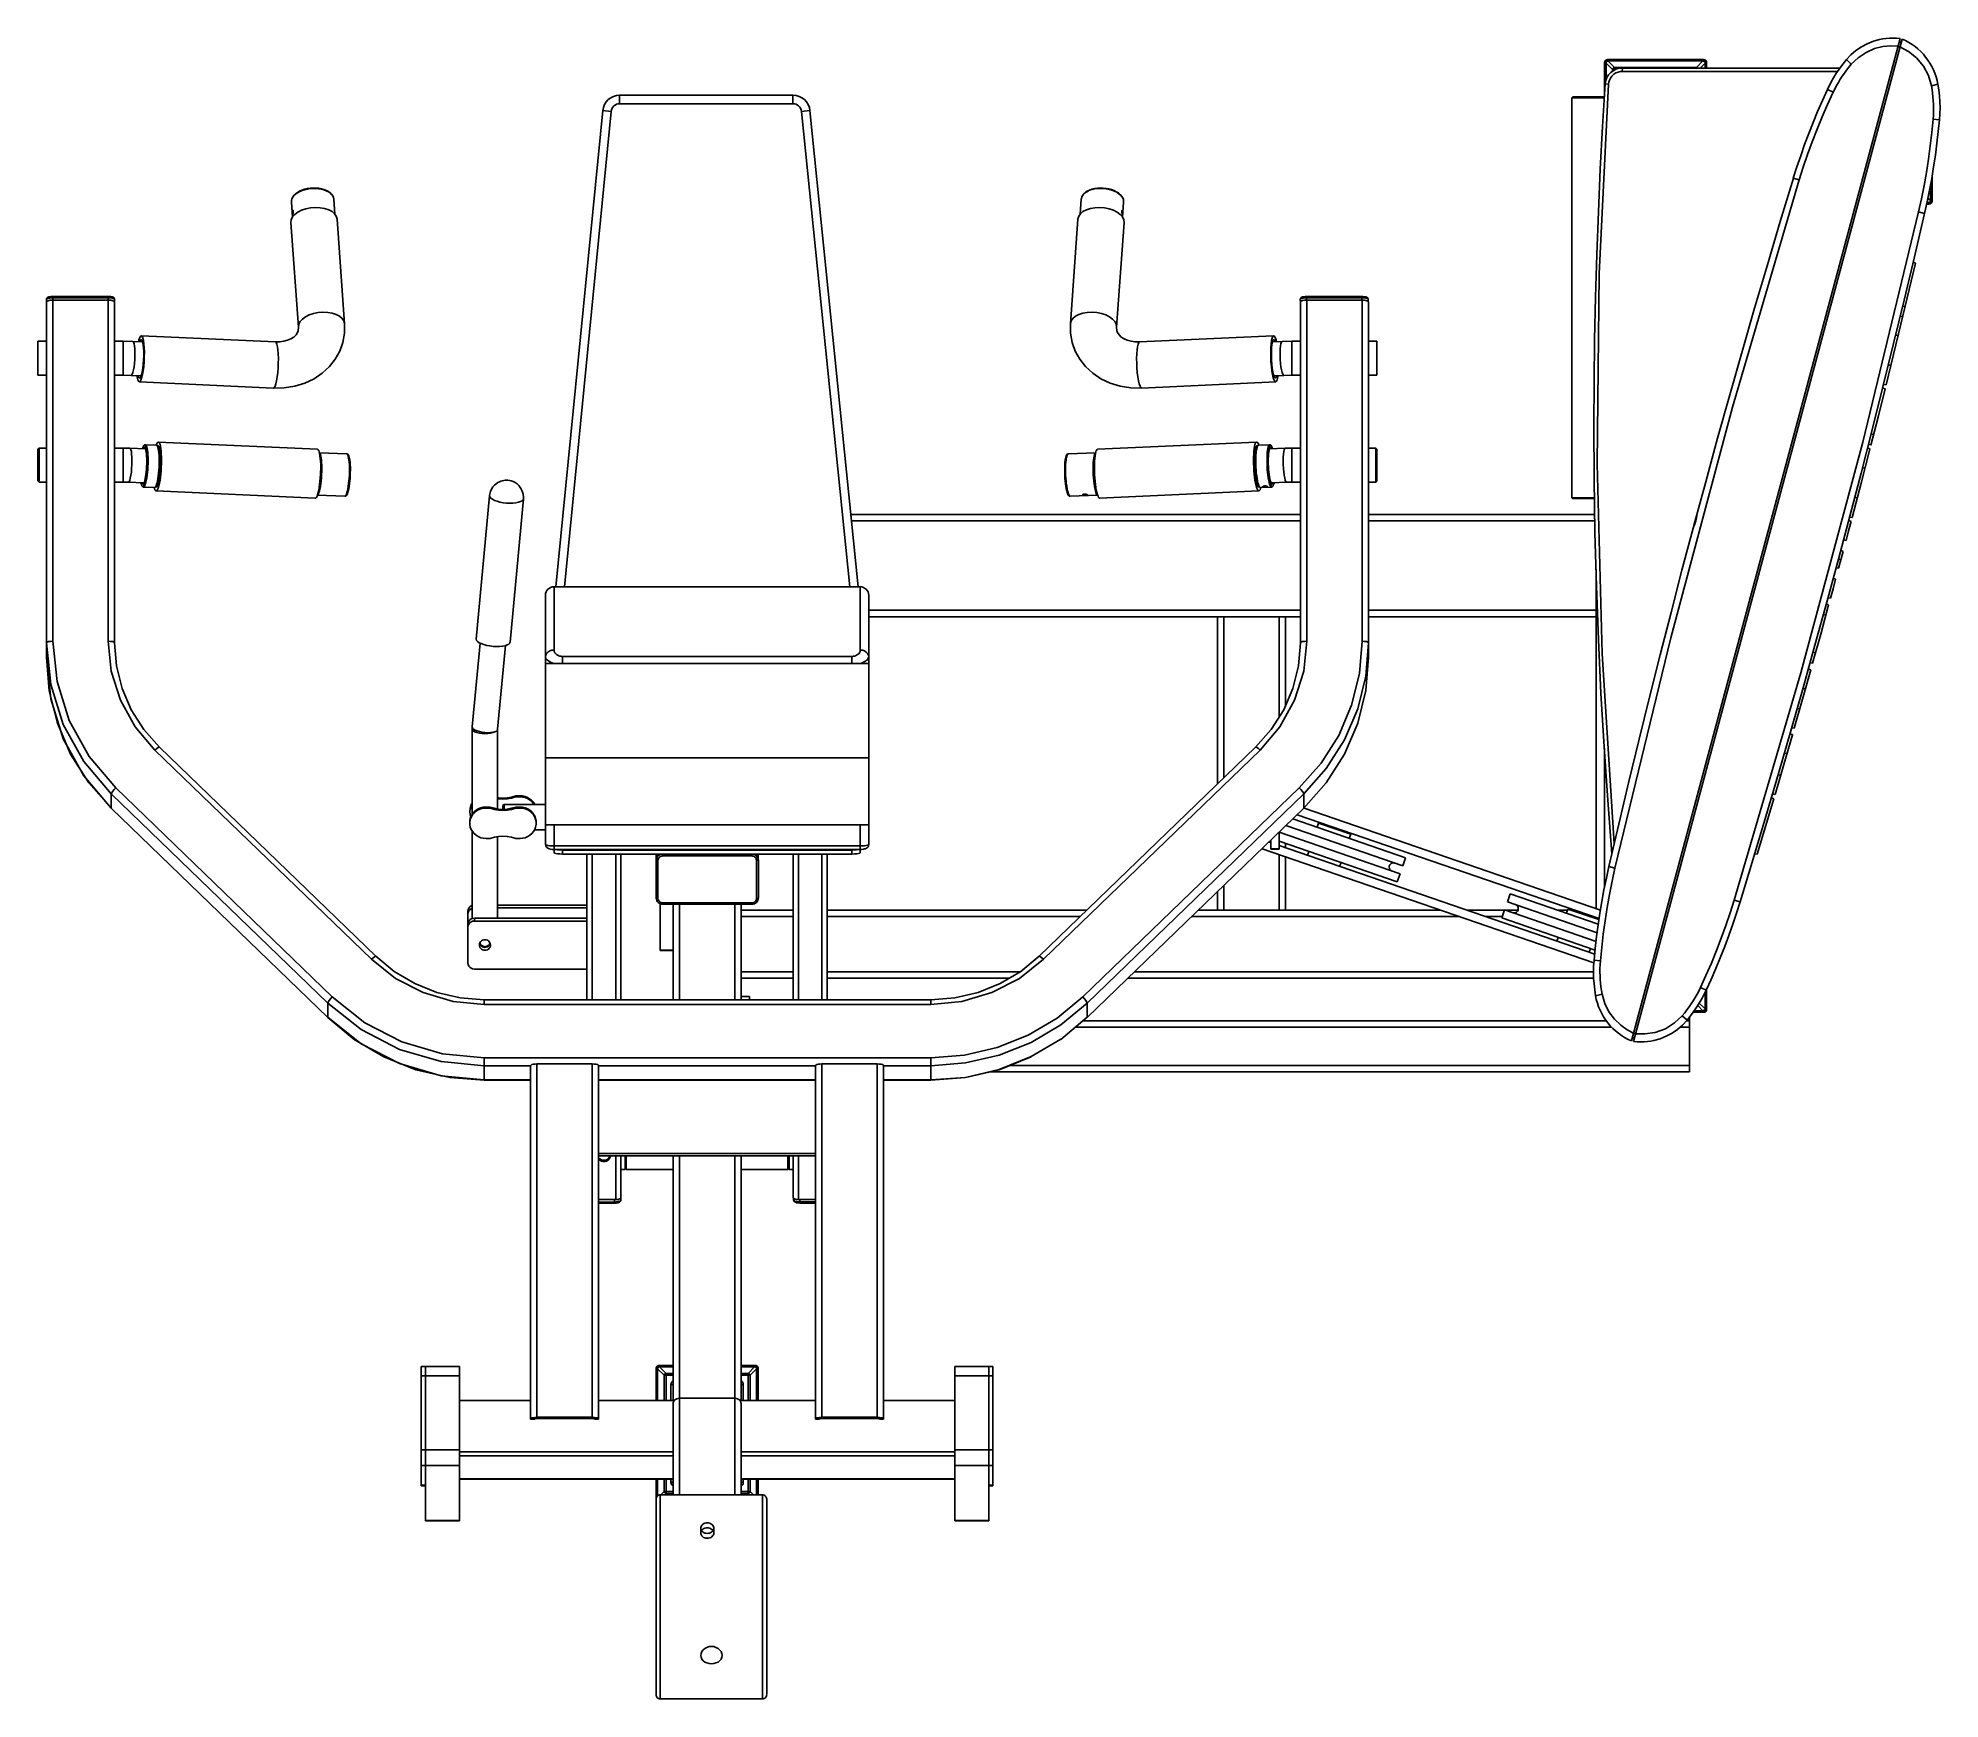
# Model space of a CAD drawing. Extents: x 9 to 1412, y 61 to 1287.
import ezdxf

# ---------------------------------------------------------------- set-up
doc = ezdxf.new("R2010")
doc.units = 0
doc.layers.add('KADRBM', color=7, linetype='CONTINUOUS')

msp = doc.modelspace()

# ---------------------------------------------------------------- linework, layer by layer
at = {"layer": 'KADRBM'}
for points in [[(1184.4, 546.7), (1382.6, 1286.3)], [(1384.1, 1285.9), (1185.9, 546.3)], [(1382.6, 1286.3), (1379.9, 1286.5), (1377.2, 1286.6), (1374.8, 1286.6), (1372.3, 1286.4), (1369.9, 1286), (1367.5, 1285.6), (1362.9, 1284.2), (1358.4, 1282.4), (1354.1, 1280.2), (1350.1, 1277.4), (1346.4, 1274.3), (1343, 1270.7)], [(1381.1, 1280.6), (1375.9, 1280.8), (1370, 1280.3), (1363.7, 1278.8), (1357.5, 1276), (1351.6, 1272.1), (1346.6, 1267.3)], [(1382.5, 1280), (1381.1, 1280.4)], [(1383.4, 1283.4), (1382.1, 1283.8)], [(1388.8, 1276.8), (1382.5, 1280.2)], [(1166.8, 1270.8), (1165.9, 1270.6), (1165.2, 1270.1), (1164.7, 1269.4), (1164.5, 1268.5)], [(1164.5, 1268.5), (1164.5, 1243.3)], [(1164.5, 1268.5), (1165.4, 1268.5)], [(1177.7, 1264.5), (1175.2, 1264.3), (1173, 1263.6), (1170.9, 1262.5), (1169.1, 1261.1), (1167.5, 1259.4), (1166.3, 1257.4), (1165.5, 1255.2), (1165.1, 1252.8)], [(1166.8, 1269.9), (1166.3, 1269.8), (1165.8, 1269.5), (1165.5, 1269.1), (1165.4, 1268.5)], [(1165.4, 1254.7), (1165.4, 1268.5)], [(1167.1, 1269.7), (1166.7, 1269.6), (1166.3, 1269.4), (1166, 1269), (1165.7, 1268.6), (1165.7, 1268.2)], [(1165.7, 1268.2), (1165.7, 1255.5)], [(1170.4, 1263.4), (1165.7, 1268.2)], [(1166.8, 1270.8), (1166.8, 1269.9)], [(1237.6, 1270.8), (1166.8, 1270.8)], [(1237.6, 1269.9), (1166.8, 1269.9)], [(1167.1, 1269.7), (1237.2, 1269.7)], [(1171.9, 1264.9), (1167.1, 1269.7)], [(1171.9, 1264.9), (1171.5, 1264.8), (1171.1, 1264.5), (1170.8, 1264.2), (1170.6, 1263.8), (1170.4, 1263.4)], [(1170.4, 1262.2), (1170.4, 1263.4)], [(1170.4, 1263.4), (1172.6, 1263.4)], [(1171.9, 1263.1), (1171.9, 1264.9)], [(1232.5, 1264.9), (1171.9, 1264.9)], [(1177.5, 1262), (1177.7, 1264.5)], [(1177.7, 1264.5), (1338.3, 1264.5)], [(1237.2, 1269.7), (1232.5, 1264.9)], [(1232.5, 1264.9), (1232.5, 1264.5)], [(1233.3, 1264.5), (1232.5, 1264.9)], [(1238.7, 1268.2), (1235.1, 1264.5)], [(1238.7, 1268.2), (1238.7, 1268.6), (1238.4, 1269), (1238.1, 1269.4), (1237.7, 1269.6), (1237.2, 1269.7)], [(1237.6, 1270.8), (1237.6, 1269.9)], [(1239.8, 1268.5), (1239.7, 1269.4), (1239.2, 1270.1), (1238.5, 1270.6), (1237.6, 1270.8)], [(1239, 1268.5), (1238.9, 1269.1), (1238.6, 1269.5), (1238.1, 1269.8), (1237.6, 1269.9)], [(1238.7, 1264.5), (1238.7, 1268.2)], [(1239, 1264.5), (1239, 1268.5)], [(1239, 1268.5), (1239.8, 1268.5)], [(1239.8, 1268.5), (1239.8, 1264.5)], [(1343, 1270.7), (1339, 1265.5), (1335.3, 1260.1), (1331.9, 1254.4), (1329, 1248.6)], [(1346.6, 1267.3), (1344.9, 1265.1), (1343.2, 1263), (1341.5, 1260.8), (1340, 1258.5), (1338.5, 1256.2), (1337.1, 1253.9), (1335.7, 1251.5), (1334.4, 1249), (1333.2, 1246.6)], [(1343, 1270.7), (1346.6, 1267.3)], [(1165.1, 1252.8), (1163.1, 1221.3), (1161.4, 1189.8), (1160, 1158.4), (1158.8, 1126.9), (1157.9, 1095.4), (1157.2, 1063.9), (1156.8, 1032.4), (1156.7, 1000.9), (1156.9, 961.3), (1157.5, 921.8), (1158.6, 882.2), (1160, 842.7), (1161.9, 803.2), (1164.2, 763.7), (1166.9, 724.3), (1170, 684.8)], [(1167.5, 1252.6), (1160.7, 1112.6), (1159.2, 972.4), (1162.8, 832.3), (1171.7, 692.4)], [(1165.1, 1252.8), (1167.5, 1252.6)], [(1177.5, 1262), (1176.1, 1261.9), (1174.5, 1261.5), (1172.9, 1260.9), (1171.3, 1259.9), (1170, 1258.6), (1168.9, 1257.1), (1168.2, 1255.6), (1167.7, 1254), (1167.5, 1252.6)], [(1177.5, 1262), (1336.5, 1262)], [(437.8, 1244.5), (435.4, 1244.3), (433.2, 1243.6), (431.2, 1242.6), (429.4, 1241.2), (427.8, 1239.6), (426.6, 1237.6), (425.8, 1235.5), (425.3, 1233.1)], [(437.8, 1238.2), (436.6, 1238.1), (435.5, 1237.8), (434.5, 1237.2), (433.6, 1236.6), (432.8, 1235.7), (432.2, 1234.8), (431.8, 1233.7), (431.6, 1232.5)], [(437.8, 1244.5), (437.8, 1238.2)], [(565.7, 1244.5), (437.8, 1244.5)], [(565.7, 1238.2), (437.8, 1238.2)], [(565.7, 1238.2), (565.7, 1244.5)], [(578.2, 1233.2), (577.8, 1235.5), (576.9, 1237.6), (575.7, 1239.6), (574.1, 1241.2), (572.3, 1242.6), (570.3, 1243.6), (568.1, 1244.3), (565.7, 1244.5)], [(572, 1232.5), (571.7, 1233.7), (571.3, 1234.8), (570.7, 1235.7), (569.9, 1236.6), (569, 1237.2), (568, 1237.8), (566.9, 1238.1), (565.7, 1238.2)], [(1141.2, 1243.3), (1140.4, 1242.5)], [(1140.4, 947.5), (1140.4, 1242.5)], [(1140.4, 1242.5), (1164.5, 1242.5)], [(1141.2, 1243.3), (1164.6, 1243.3)], [(1329, 1248.6), (1325.3, 1240.6), (1321.8, 1232.5), (1318.5, 1224.4), (1315.3, 1216.3), (1312.2, 1208.1), (1309.3, 1199.8), (1306.5, 1191.5), (1303.8, 1183.2)], [(1333.2, 1246.6), (1329.1, 1237.6), (1325.2, 1228.5), (1321.4, 1219.3), (1317.8, 1210.1), (1314.4, 1200.8), (1311.2, 1191.4), (1308.2, 1182)], [(1333.2, 1246.6), (1329, 1248.6)], [(425.3, 1233.1), (390.7, 881.7)], [(431.6, 1232.5), (397.1, 881.7)], [(431.6, 1232.5), (425.3, 1233.1)], [(578.2, 1233.2), (572, 1232.5)], [(607.6, 881.7), (572, 1232.5)], [(613.9, 881.7), (578.2, 1233.2)], [(1308.2, 1182), (1259, 1014.2), (1213.4, 844.1), (1172.2, 674.2)], [(1303.9, 1183.2), (1294.2, 1151.3), (1284.7, 1119.4), (1275.3, 1087.4), (1266, 1055.4), (1256.9, 1023.4), (1248, 991.3), (1239.2, 959.2), (1230.5, 927)], [(1303.8, 1183.2), (1308.2, 1182)], [(213.7, 1175.9), (211.6, 1175.9), (209.4, 1175.8), (207.3, 1175.5), (205.3, 1175), (203.4, 1174.4), (201.6, 1173.6), (200, 1172.6), (198.6, 1171.6), (197.5, 1170.5), (196.6, 1169.3), (196, 1168.1), (195.6, 1166.8), (195.6, 1165.5)], [(213.8, 1175.6), (211.8, 1175.6), (209.7, 1175.5), (207.6, 1175.2), (205.5, 1174.7), (203.6, 1174.1), (201.8, 1173.3), (200.2, 1172.5), (198.7, 1171.4), (197.5, 1170.4), (196.6, 1169.2), (196, 1168), (195.6, 1166.8), (195.6, 1165.5)], [(196.4, 1154.4), (195.6, 1165.5)], [(226.9, 1167.8), (226.6, 1169), (226.1, 1170.3), (225.3, 1171.4), (224.3, 1172.5), (222.9, 1173.4), (221.4, 1174.2), (219.6, 1174.9), (217.8, 1175.4), (215.8, 1175.8), (213.7, 1175.9)], [(226.9, 1167.8), (226.6, 1169), (226.1, 1170.2), (225.3, 1171.3), (224.2, 1172.3), (222.9, 1173.2), (221.3, 1174), (219.6, 1174.6), (217.7, 1175.1), (215.7, 1175.4), (213.8, 1175.6)], [(227.7, 1156.6), (226.9, 1167.8)], [(777.6, 1156.6), (778.4, 1167.8)], [(809.1, 1168.5), (808.4, 1169.7), (807.3, 1170.8), (806.1, 1171.8), (804.6, 1172.8), (802.9, 1173.6), (801, 1174.4), (799, 1174.9), (796.9, 1175.3), (794.7, 1175.6), (792.6, 1175.6), (790.4, 1175.5), (788.4, 1175.3), (786.4, 1174.8), (784.6, 1174.3), (783, 1173.5), (781.6, 1172.7), (780.4, 1171.7), (779.5, 1170.6), (778.8, 1169.5), (778.5, 1168.3), (778.4, 1167.8)], [(809.5, 1167.4), (809, 1168.8), (808.2, 1170), (807.1, 1171.2), (805.8, 1172.3), (804.3, 1173.2), (802.6, 1174.1), (800.7, 1174.8), (798.7, 1175.3), (796.6, 1175.7), (794.5, 1175.9), (792.4, 1176), (790.3, 1175.9), (788.2, 1175.6), (786.3, 1175.1), (784.5, 1174.5), (782.9, 1173.7), (781.5, 1172.8), (780.4, 1171.8), (779.5, 1170.7), (778.8, 1169.6), (778.5, 1168.3)], [(808.9, 1154.4), (809.7, 1165.5)], [(809.5, 1167.4), (809.5, 1167.6)], [(809.7, 1165.5), (809.5, 1167.4)], [(809.7, 1165.7), (809.5, 1167.4)], [(195.5, 1152.6), (195.3, 1150.6)], [(227.5, 1156.9), (225.6, 1158.6), (223.1, 1159.9), (220.1, 1160.8), (216.8, 1161.4), (213.3, 1161.6), (209.8, 1161.3), (206.3, 1160.6), (203.1, 1159.6), (200.4, 1158.2), (198.1, 1156.5), (196.5, 1154.6), (195.5, 1152.6)], [(196.6, 1159.6), (196.5, 1159.6), (196.4, 1159.4), (196.3, 1159.3), (196.3, 1159), (196.2, 1158.6), (196.2, 1158.2), (196.2, 1157.8), (196.2, 1157.4), (196.2, 1157), (196.3, 1156.6)], [(196.3, 1156.6), (196.4, 1155.8)], [(196.4, 1155.8), (196.5, 1155.9), (196.5, 1156), (196.6, 1156.2), (196.7, 1156.5), (196.7, 1156.8), (196.8, 1157.2), (196.8, 1157.6), (196.9, 1158), (196.9, 1158.4), (196.9, 1158.8)], [(196.9, 1158.8), (196.6, 1159.6)], [(229.3, 1153.1), (228.7, 1155.1), (227.5, 1156.9)], [(234.9, 1075.8), (229.3, 1153.1)], [(770.4, 1075.8), (776, 1153.1)], [(776.6, 1155.1), (776, 1153.1)], [(777.8, 1156.9), (776.6, 1155.1)], [(808.8, 1154.6), (807.2, 1156.5), (804.9, 1158.2), (802.1, 1159.6), (799, 1160.6), (795.5, 1161.3), (792, 1161.6), (788.5, 1161.4), (785.2, 1160.8), (782.2, 1159.9), (779.7, 1158.6), (777.8, 1156.9)], [(808.7, 1159.6), (808.4, 1158.8)], [(808.4, 1158.8), (808.7, 1156.2)], [(808.9, 1159.3), (808.7, 1159.6)], [(808.7, 1156.2), (808.9, 1155.8)], [(809.8, 1152.6), (808.8, 1154.6)], [(809, 1156.6), (808.9, 1159.3)], [(808.9, 1155.8), (809, 1156.6)], [(810, 1150.6), (809.8, 1152.6)], [(200.9, 1073.4), (195.3, 1150.6)], [(804.4, 1073.4), (810, 1150.6)], [(19.6, 1096), (18.8, 1096), (18, 1095.9), (17.2, 1095.7), (16.6, 1095.6), (16.1, 1095.4), (15.7, 1095.2), (15.4, 1094.9), (15.2, 1094.6), (15, 1094.2), (14.9, 1093.8)], [(19.6, 1095), (18.7, 1095), (17.8, 1094.9), (17, 1094.8), (16.3, 1094.7), (15.7, 1094.5), (15.3, 1094.3), (15, 1094.1), (14.9, 1093.8)], [(19.6, 1096), (19.6, 1093.2)], [(60.4, 1096), (19.6, 1096)], [(19.6, 1095), (60.4, 1095)], [(60.4, 1096), (60.4, 1093.2)], [(65.1, 1093.8), (65.1, 1094.2), (64.9, 1094.6), (64.7, 1094.9), (64.4, 1095.2), (64, 1095.4), (63.4, 1095.6), (62.8, 1095.8), (62.1, 1095.9), (61.2, 1096), (60.4, 1096)], [(65.1, 1093.8), (65, 1094.1), (64.8, 1094.3), (64.3, 1094.5), (63.8, 1094.7), (63, 1094.8), (62.2, 1094.9), (61.3, 1095), (60.4, 1095)], [(944.7, 1095.9), (943.9, 1095.9), (943.1, 1095.8), (942.3, 1095.7), (941.7, 1095.6), (941.2, 1095.4), (940.8, 1095.2), (940.5, 1094.9), (940.3, 1094.6), (940.1, 1094.2), (940, 1093.8)], [(944.7, 1095), (943.8, 1095), (942.9, 1094.9), (942.1, 1094.8), (941.4, 1094.7), (940.8, 1094.5), (940.4, 1094.3), (940.1, 1094), (940, 1093.8)], [(944.7, 1095.9), (944.7, 1093.2)], [(985.5, 1095.9), (944.7, 1095.9)], [(944.7, 1095), (985.5, 1095)], [(985.5, 1095.9), (985.5, 1093.2)], [(990.2, 1093.8), (990.2, 1094.2), (990, 1094.6), (989.8, 1094.9), (989.5, 1095.2), (989, 1095.4), (988.6, 1095.6), (987.9, 1095.7), (987.2, 1095.8), (986.3, 1095.9), (985.5, 1095.9)], [(990.2, 1093.8), (990.2, 1094), (989.9, 1094.3), (989.4, 1094.5), (988.9, 1094.7), (988.2, 1094.8), (987.3, 1094.9), (986.4, 1095), (985.5, 1095)], [(14.9, 1093.8), (14.9, 1092)], [(15.3, 1092.5), (14.9, 1092)], [(14.9, 829.8), (14.9, 1092)], [(17.7, 1093.1), (15.3, 1092.5)], [(15.3, 1092.5), (16.2, 1092.8)], [(16.4, 1092.9), (17.8, 1093.1)], [(19.6, 1093.2), (17.7, 1093.1)], [(18, 1093.1), (18.6, 1093.2)], [(18.6, 1093.2), (19.6, 1093.2)], [(19.6, 841.6), (19.6, 1093.2)], [(60.4, 1093.2), (19.6, 1093.2)], [(60.4, 841.6), (60.4, 1093.2)], [(62.2, 1093.1), (60.4, 1093.2)], [(60.4, 1093.2), (61.5, 1093.2)], [(61.5, 1093.2), (62.5, 1093.1)], [(64.8, 1092.5), (62.2, 1093.1)], [(62.5, 1093.1), (63.6, 1092.9)], [(63.8, 1092.8), (64.7, 1092.5)], [(65.1, 1092), (64.8, 1092.5)], [(65.1, 1093.8), (65.1, 1092)], [(65.1, 840.4), (65.1, 1092)], [(234.9, 1075.8), (234.3, 1077.9), (233.1, 1079.7), (231.2, 1081.3), (228.7, 1082.6), (225.7, 1083.6), (222.4, 1084.2), (218.9, 1084.3), (215.4, 1084.1), (211.9, 1083.4), (208.7, 1082.3), (206, 1080.9), (203.7, 1079.3), (202.1, 1077.4), (201.1, 1075.4)], [(804.2, 1075.4), (803.2, 1077.4), (801.6, 1079.3), (799.3, 1080.9), (796.6, 1082.3), (793.4, 1083.4), (789.9, 1084.1), (786.4, 1084.3), (782.9, 1084.2), (779.6, 1083.6), (776.6, 1082.6), (774.1, 1081.3), (772.2, 1079.7), (771, 1077.9), (770.4, 1075.8)], [(940.2, 1092), (940, 1093.8)], [(941.1, 1092.7), (940.5, 1092.5), (940.1, 1092.2), (940, 1092)], [(940.2, 1081.1), (940, 1081.4)], [(943.1, 1093.1), (941.5, 1092.9), (940.5, 1092.5), (940.2, 1092)], [(940.2, 1092), (940.2, 840.4)], [(941.1, 1092.7), (941.6, 1092.9)], [(943.1, 1093.1), (944.9, 1093.2)], [(944.9, 1093.2), (944.9, 841.6)], [(944.9, 1093.2), (985.6, 1093.2)], [(985.6, 1093.2), (985.6, 841.6)], [(985.6, 1093.2), (987.5, 1093.1)], [(987.5, 1093.1), (990, 1092.5)], [(990, 1092.5), (990.3, 1092)], [(990.2, 1093.8), (990.2, 1092.2)], [(990.4, 1092), (990.4, 829.8)], [(1384.6, 1080.9), (1382.8, 1081.3)], [(1386.4, 1088.3), (1384.6, 1088.7)], [(84.9, 1066.9), (84.3, 1066.6), (83.7, 1065.6), (83.1, 1063.9)], [(85.1, 1036), (85.7, 1038.3), (86.2, 1041.1), (86.6, 1044.3), (86.9, 1047.8), (87, 1051.3), (87.1, 1054.8), (87, 1058.1), (86.8, 1061), (86.5, 1063.4), (86, 1065.3), (85.5, 1066.5), (84.9, 1066.9)], [(84.9, 1066.9), (183.8, 1062.4)], [(183.8, 1062.4), (187.1, 1062.4), (190.1, 1062.9), (192.8, 1063.6), (195.3, 1064.7), (197.3, 1066), (199, 1067.6), (200.1, 1069.3), (200.6, 1070.6)], [(200.6, 1070.6), (200.9, 1073.4)], [(201.1, 1075.4), (200.9, 1073.4)], [(233.4, 1061.3), (233.6, 1062.1), (234.8, 1068.9), (234.9, 1075.8)], [(770.4, 1075.8), (770.5, 1068.9), (771.7, 1062.1), (771.9, 1061.3)], [(804.4, 1073.4), (804.2, 1075.4)], [(804.6, 1070.6), (804.4, 1073.4)], [(804.6, 1070.6), (805.1, 1069.3), (806.3, 1067.6), (808, 1066), (810, 1064.7), (812.4, 1063.6), (815.2, 1062.9), (818.2, 1062.4), (821.5, 1062.4)], [(920.4, 1066.9), (821.5, 1062.4)], [(920.4, 1066.9), (919.8, 1066.5), (919.3, 1065.3), (918.8, 1063.4), (918.5, 1061), (918.3, 1058.1), (918.2, 1054.8), (918.2, 1051.3), (918.4, 1047.8), (918.7, 1044.3), (919.1, 1041.1), (919.6, 1038.3), (920.1, 1036)], [(922.2, 1063.9), (921.6, 1065.6), (921, 1066.6), (920.4, 1066.9)], [(1381.3, 1067), (1379.5, 1067.6)], [(8.6, 1062.9), (8.6, 1037.8)], [(14.9, 1062.9), (8.6, 1062.9)], [(71.4, 1062.9), (65.1, 1062.9)], [(71.4, 1062.9), (71.4, 1037.8)], [(78.5, 1062.7), (71.4, 1062.9)], [(78.7, 1039.9), (79.1, 1041.8), (79.5, 1044), (79.8, 1046.6), (80, 1049.4), (80.1, 1052.2), (80.1, 1054.9), (80, 1057.3), (79.8, 1059.5), (79.5, 1061.1), (79.1, 1062.2), (78.6, 1062.7), (78.5, 1062.7)], [(85.8, 1062.4), (78.5, 1062.7)], [(83.1, 1063.9), (82.8, 1062.5)], [(84.8, 1064), (84.4, 1063.9), (83.8, 1063), (83.6, 1062.5)], [(85.4, 1063.4), (84.9, 1064), (84.8, 1064)], [(85, 1038.3), (85.5, 1040.4), (85.9, 1043), (86.2, 1045.9), (86.5, 1049), (86.6, 1052.1), (86.6, 1055.2), (86.4, 1058), (86.2, 1060.3), (85.8, 1062.2), (85.4, 1063.4)], [(182.2, 1028.4), (190.3, 1028.6), (198.2, 1029.8), (205.6, 1032.1), (212.4, 1035.3), (218.4, 1039.3), (223.7, 1044.2), (228, 1049.6), (231.3, 1055.6), (233.4, 1061.3)], [(184, 1031.5), (184.6, 1033.8), (185.1, 1036.6), (185.5, 1039.8), (185.8, 1043.3), (185.9, 1046.8), (186, 1050.3), (185.9, 1053.6), (185.7, 1056.5), (185.4, 1058.9), (184.9, 1060.8), (184.4, 1062), (183.8, 1062.4)], [(771.9, 1061.3), (774, 1055.6), (777.3, 1049.6), (781.6, 1044.2), (786.9, 1039.3), (792.9, 1035.3), (799.7, 1032.1), (807.1, 1029.8), (814.9, 1028.6), (823, 1028.4)], [(821.5, 1062.4), (820.9, 1062), (820.4, 1060.8), (819.9, 1058.9), (819.6, 1056.5), (819.4, 1053.6), (819.3, 1050.3), (819.4, 1046.8), (819.5, 1043.3), (819.8, 1039.8), (820.2, 1036.6), (820.7, 1033.8), (821.2, 1031.5)], [(919.5, 1062.2), (919.1, 1060.3), (918.8, 1058), (918.7, 1055.2), (918.7, 1052.1), (918.8, 1049), (919.1, 1045.9), (919.4, 1043), (919.8, 1040.4), (920.3, 1038.3)], [(920.5, 1064), (920.4, 1064), (919.9, 1063.4), (919.5, 1062.2)], [(919.5, 1062.4), (926.8, 1062.7)], [(921.6, 1062.5), (921.5, 1063), (920.9, 1063.9), (920.5, 1064)], [(922.5, 1062.5), (922.2, 1063.9)], [(926.8, 1062.7), (926.6, 1062.7), (926.2, 1062.2), (925.8, 1061.1), (925.5, 1059.5), (925.3, 1057.3), (925.2, 1054.9), (925.2, 1052.2), (925.3, 1049.4), (925.5, 1046.6), (925.8, 1044), (926.2, 1041.8), (926.6, 1039.9)], [(926.8, 1062.7), (933.9, 1062.9)], [(933.9, 1037.8), (933.9, 1062.9)], [(933.9, 1062.9), (940.2, 1062.9)], [(990.4, 1062.9), (996.6, 1062.9)], [(996.6, 1037.8), (996.6, 1062.9)], [(77.4, 1037.7), (77.7, 1037.8), (78.2, 1038.6), (78.7, 1039.9)], [(926.6, 1039.9), (927.1, 1038.6), (927.6, 1037.8), (927.9, 1037.7)], [(1375.9, 1045.1), (1374, 1045.4)], [(14.9, 1037.8), (8.6, 1037.8)], [(71.4, 1037.8), (65.1, 1037.8)], [(77.4, 1037.7), (71.4, 1037.8)], [(84.6, 1037.3), (77.4, 1037.7)], [(81.7, 1037.5), (81.8, 1036.4), (82.2, 1034.5), (82.7, 1033.4), (83.4, 1032.9)], [(82.5, 1037.4), (82.8, 1036.4), (83.4, 1035.8), (83.5, 1035.8)], [(83.4, 1032.9), (83.9, 1033.2), (84.5, 1034.3), (85.1, 1036)], [(83.4, 1032.9), (182.2, 1028.4)], [(83.5, 1035.8), (83.9, 1036), (84.4, 1036.8)], [(85, 1038.3), (84.4, 1036.8)], [(182.2, 1028.4), (182.8, 1028.7), (183.5, 1029.7), (184, 1031.5)], [(821.2, 1031.5), (821.8, 1029.7), (822.5, 1028.7), (823, 1028.4)], [(921.9, 1032.9), (823, 1028.4)], [(920.1, 1036), (920.8, 1034.3), (921.4, 1033.2), (921.9, 1032.9)], [(920.9, 1036.8), (920.3, 1038.3)], [(920.7, 1037.3), (927.9, 1037.7)], [(920.9, 1036.8), (921.4, 1036), (921.8, 1035.8)], [(921.8, 1035.8), (921.9, 1035.8), (922.4, 1036.4), (922.8, 1037.4)], [(921.9, 1032.9), (922.5, 1033.4), (923.1, 1034.5), (923.5, 1036.4), (923.6, 1037.5)], [(927.9, 1037.7), (933.9, 1037.8)], [(933.9, 1037.8), (940.2, 1037.8)], [(990.4, 1037.8), (996.6, 1037.8)], [(1361.1, 986.3), (1366.4, 1007), (1371.6, 1027.8)], [(1371.6, 1027.8), (1369.8, 1028.4)], [(1372.3, 1030.7), (1370.4, 1031)], [(1371.6, 1027.8), (1371.6, 1027.8)], [(8.6, 983.3), (9.4, 984.1)], [(8.6, 959.8), (8.6, 983.3)], [(9.4, 959), (9.4, 984.1)], [(9.4, 984.1), (14.9, 984.1)], [(65.1, 984.1), (71.4, 984.1)], [(71.4, 959), (71.4, 984.1)], [(71.4, 984.1), (76.3, 984)], [(77.9, 974.6), (77.9, 977.3), (77.7, 979.6), (77.5, 981.5), (77.1, 982.9), (76.7, 983.7), (76.3, 984)], [(76.3, 984), (87.9, 983.5)], [(86.8, 985.9), (86.8, 985.9), (86.4, 985.3), (86, 984.4), (85.7, 983.6)], [(87.6, 984.1), (87.4, 984.2), (87.1, 984.3), (86.7, 984.1), (86.4, 983.6), (86.4, 983.5)], [(87.3, 986.4), (86.8, 985.9)], [(89.2, 974.8), (89.2, 977), (89.1, 979), (89, 980.8), (88.8, 982.4), (88.5, 983.8), (88.2, 984.8), (87.9, 985.6), (87.5, 986), (87.2, 986.1), (86.8, 985.9)], [(87.7, 983.8), (87.2, 983.5)], [(87.3, 986.4), (87.8, 986.6)], [(87.8, 983.7), (87.6, 984.1)], [(89.8, 974.9), (89.8, 977), (89.7, 979), (89.6, 980.8), (89.4, 982.5), (89.1, 983.9), (88.9, 985), (88.5, 985.8), (88.2, 986.4), (87.8, 986.6), (87.8, 986.6)], [(96.1, 986.2), (87.8, 986.6)], [(88.9, 974.4), (88.9, 976.2), (88.8, 978), (88.7, 979.6), (88.5, 981), (88.3, 982.2), (88, 983.2), (87.8, 983.7)], [(97.4, 988.5), (97.1, 988.4), (96.6, 987.9), (96.2, 987.1), (95.9, 986.3)], [(96.1, 986.2), (96.5, 986)], [(96.5, 986), (96.8, 985.4)], [(97, 985.5), (96.5, 986)], [(96.8, 985.4), (97.3, 983.8)], [(97.3, 985.8), (96.9, 985.6)], [(97, 985.5), (97.8, 983.3)], [(97.6, 985.5), (97.2, 985.1)], [(97.6, 985.7), (97.3, 985.8)], [(98.4, 983), (98, 984.2), (97.6, 984.8), (97.3, 984.9)], [(99.8, 975.1), (99.7, 977.5), (99.6, 979.8), (99.5, 981.9), (99.3, 983.8), (99, 985.4), (98.7, 986.7), (98.3, 987.6), (97.9, 988.3), (97.5, 988.5), (97.4, 988.5)], [(214.9, 983.2), (97.4, 988.5)], [(98.1, 974.5), (98.1, 976.6), (98, 978.7), (97.8, 980.5), (97.6, 982.1), (97.4, 983.5), (97.4, 983.8)], [(99.3, 974.4), (99.2, 976.6), (99.2, 978.6), (99, 980.4), (98.8, 982), (98.6, 983.4), (98.3, 984.5), (98, 985.2), (97.6, 985.7)], [(98.5, 974.4), (98.5, 976.5), (98.4, 978.5), (98.2, 980.4), (98, 982), (97.8, 983.3)], [(97.9, 983), (97.8, 983.3)], [(98.9, 973.9), (98.9, 975.7), (98.8, 977.4), (98.7, 978.9), (98.6, 980.3), (98.4, 981.5), (98.1, 982.4), (97.9, 983)], [(99.1, 974.2), (99.1, 976.8), (98.9, 979.2), (98.7, 981.3), (98.4, 983)], [(217.2, 969.7), (217.2, 972.2), (217.1, 974.5), (216.9, 976.6), (216.7, 978.4), (216.4, 980), (216.1, 981.3), (215.8, 982.3), (215.4, 982.9), (214.9, 983.1), (214.9, 983.2)], [(790.4, 983.2), (790.4, 983.1), (789.9, 982.9), (789.5, 982.3), (789.2, 981.3), (788.9, 980), (788.6, 978.4), (788.4, 976.6), (788.2, 974.5), (788.1, 972.2), (788.1, 969.7)], [(907.8, 988.5), (790.4, 983.2)], [(907.8, 988.5), (907.8, 988.5), (907.4, 988.3), (907, 987.6), (906.6, 986.7), (906.3, 985.4), (906, 983.8), (905.8, 981.9), (905.7, 979.8), (905.6, 977.5), (905.5, 975.1)], [(907.7, 985.7), (907.3, 985.2), (907, 984.5), (906.7, 983.4), (906.5, 982), (906.3, 980.4), (906.1, 978.6), (906, 976.6), (906, 974.4)], [(906.9, 983), (906.6, 981.3), (906.3, 979.2), (906.2, 976.8)], [(907.3, 983), (907.1, 982.4), (906.9, 981.5), (906.7, 980.3), (906.6, 978.9), (906.4, 977.4), (906.4, 975.7), (906.3, 973.9)], [(907.5, 983.3), (907.3, 982), (907.1, 980.4), (906.9, 978.5), (906.8, 976.5), (906.8, 974.4)], [(908, 984.9), (907.7, 984.8), (907.3, 984.2), (906.9, 983)], [(907.9, 983.8), (907.9, 983.5), (907.6, 982.1), (907.5, 980.5), (907.3, 978.7), (907.2, 976.6), (907.2, 974.5)], [(907.5, 983.3), (907.3, 983)], [(907.5, 983.3), (908.3, 985.5)], [(907.7, 985.7), (908, 985.8)], [(907.7, 985.5), (908.1, 985.1)], [(909.4, 986.3), (909.1, 987.1), (908.7, 987.9), (908.2, 988.4), (907.8, 988.5)], [(908, 985.8), (908.4, 985.6)], [(908, 983.8), (908.5, 985.4)], [(908.3, 985.5), (908.8, 986)], [(908.5, 985.4), (908.8, 986)], [(908.8, 986), (909.2, 986.2)], [(909.2, 986.2), (917.5, 986.6)], [(917.5, 986.6), (917.4, 986.6), (917.1, 986.4), (916.8, 985.8), (916.4, 985), (916.2, 983.9), (915.9, 982.5), (915.7, 980.8), (915.6, 979), (915.5, 977), (915.5, 974.9)], [(918.5, 985.9), (918.1, 986.1), (917.7, 986), (917.4, 985.6), (917.1, 984.8), (916.8, 983.8), (916.5, 982.4), (916.3, 980.8), (916.2, 979), (916.1, 977), (916.1, 974.8)], [(917.5, 983.7), (917.3, 983.2), (917, 982.2), (916.8, 981), (916.6, 979.6), (916.5, 978), (916.4, 976.2), (916.4, 974.4)], [(928.9, 984), (917.4, 983.5)], [(917.5, 986.6), (918, 986.4)], [(917.7, 984.1), (917.5, 983.7)], [(918.1, 983.5), (917.6, 983.8)], [(918.9, 983.5), (918.9, 983.6), (918.5, 984.1), (918.2, 984.3), (917.9, 984.2), (917.7, 984.1)], [(918, 986.4), (918.5, 985.9)], [(919.6, 983.6), (919.3, 984.4), (918.9, 985.3), (918.5, 985.9), (918.5, 985.9)], [(928.9, 984), (928.6, 983.7), (928.2, 982.9), (927.8, 981.5), (927.6, 979.6), (927.4, 977.3), (927.3, 974.6)], [(933.9, 984.1), (928.9, 984)], [(933.9, 984.1), (933.9, 959)], [(940.2, 984.1), (933.9, 984.1)], [(995.9, 984.1), (990.4, 984.1)], [(995.9, 984.1), (995.9, 959)], [(996.6, 983.3), (995.9, 984.1)], [(996.6, 983.3), (996.6, 959.8)], [(1347.3, 932.9), (1353.9, 958.1), (1360.4, 983.4)], [(1360.4, 983.5), (1358.6, 984.2)], [(1361.1, 986.4), (1359.3, 986.7)], [(1360.4, 983.5), (1360.4, 983.4)], [(1363.1, 994.2), (1361.3, 994.6)], [(75.2, 958.9), (75.3, 958.9), (75.8, 959.3), (76.3, 960.3), (76.7, 961.9), (77.1, 964), (77.5, 966.4), (77.7, 969.1), (77.9, 971.9), (77.9, 974.6)], [(85.5, 956), (85.6, 955.9), (86, 955.8), (86.4, 956), (86.8, 956.6), (87.2, 957.5), (87.5, 958.7), (87.9, 960.2), (88.2, 961.9), (88.5, 963.8), (88.8, 965.9), (89, 968.1), (89.1, 970.3), (89.2, 972.6), (89.2, 974.8)], [(86.3, 955.2), (86.7, 955.3), (87.1, 955.8), (87.5, 956.5), (87.8, 957.5), (88.2, 958.8), (88.5, 960.3), (88.9, 962.1), (89.1, 964), (89.4, 966.1), (89.6, 968.3), (89.7, 970.5), (89.8, 972.7), (89.8, 974.9)], [(86.6, 958.1), (86.7, 958.3), (87.1, 959.1), (87.4, 960.2), (87.7, 961.5), (88, 963), (88.3, 964.7), (88.5, 966.5), (88.7, 968.4), (88.8, 970.4), (88.9, 972.4), (88.9, 974.4)], [(95.8, 952.5), (96.2, 952.6), (96.6, 953), (97.1, 953.9), (97.5, 955.1), (97.9, 956.5), (98.3, 958.3), (98.7, 960.3), (99, 962.6), (99.3, 964.9), (99.5, 967.4), (99.6, 970), (99.7, 972.5), (99.8, 975.1)], [(96.1, 957.2), (96.5, 958.4), (96.8, 960), (97.1, 961.7), (97.4, 963.6), (97.6, 965.7), (97.8, 967.9), (98, 970.1), (98.1, 972.3), (98.1, 974.5)], [(96.4, 955.4), (96.8, 956), (97.2, 956.9), (97.6, 958.1), (98, 959.6), (98.3, 961.3), (98.6, 963.3), (98.8, 965.4), (99, 967.6), (99.2, 969.8), (99.2, 972.1), (99.3, 974.4)], [(96.6, 957.6), (96.8, 958.3), (97.2, 959.8), (97.5, 961.5), (97.8, 963.4), (98, 965.5), (98.2, 967.6), (98.4, 969.9), (98.5, 972.2), (98.5, 974.4)], [(96.8, 957.9), (96.9, 958.2), (97.3, 959.1), (97.6, 960.2), (97.9, 961.5), (98.1, 963), (98.4, 964.6), (98.6, 966.4), (98.7, 968.2), (98.8, 970.1), (98.9, 972), (98.9, 973.9)], [(97.6, 959), (98, 960.9), (98.4, 963.2), (98.7, 965.8), (98.9, 968.5), (99.1, 971.4), (99.1, 974.2)], [(214.9, 949.5), (215.1, 949.6), (215.5, 950.2), (215.9, 951.2), (216.3, 952.4), (216.7, 953.9), (217, 955.7), (217.3, 957.7), (217.6, 959.8), (217.8, 962.1), (217.9, 964.4), (218, 966.8), (218.1, 969.1)], [(216.2, 980.7), (236.4, 979.8)], [(216.2, 954.3), (216.5, 956), (216.8, 957.9), (217, 960), (217.2, 962.2), (217.4, 964.5), (217.4, 966.7), (217.5, 969)], [(218.1, 969.1), (218, 971.3), (217.9, 973.4), (217.8, 975.2), (217.6, 976.9), (217.3, 978.3), (217, 979.4), (216.7, 980.2), (216.3, 980.6), (216.3, 980.7)], [(217.5, 969), (217.4, 971.1), (217.4, 973.1), (217.2, 974.9), (217, 976.6), (216.8, 977.9), (216.7, 978)], [(217.2, 968.5), (217.1, 966.6)], [(217.2, 969.7), (217.2, 968.5)], [(238.4, 968.1), (238.4, 970), (238.4, 971.9), (238.2, 973.7), (238.1, 975.3), (237.8, 976.7), (237.6, 977.9), (237.3, 978.8), (237, 979.4), (236.6, 979.8), (236.4, 979.8)], [(239.1, 967.9), (239.1, 969.9), (239, 971.8), (238.9, 973.6), (238.7, 975.2), (238.5, 976.5), (238.2, 977.5), (238, 978.3), (237.7, 978.8), (237.4, 979.3), (237.1, 979.6), (236.6, 979.8), (236.4, 979.8)], [(768.9, 979.8), (768.7, 979.8), (768.2, 979.6), (767.9, 979.3), (767.6, 978.8), (767.3, 978.3), (767.1, 977.5), (766.8, 976.5), (766.6, 975.2), (766.4, 973.6), (766.3, 971.8), (766.2, 969.9), (766.2, 967.9)], [(768.9, 979.8), (768.7, 979.8), (768.3, 979.4), (768, 978.8), (767.7, 977.9), (767.4, 976.7), (767.2, 975.3), (767.1, 973.7), (766.9, 971.9), (766.9, 970), (766.8, 968.1)], [(789, 980.7), (768.9, 979.8)], [(789, 980.7), (789, 980.6), (788.6, 980.2), (788.3, 979.4), (787.9, 978.3), (787.7, 976.9), (787.5, 975.2), (787.3, 973.4), (787.3, 971.3), (787.2, 969.1)], [(787.2, 969.1), (787.3, 966.8), (787.3, 964.4), (787.5, 962.1), (787.7, 959.8), (787.9, 957.7), (788.3, 955.7), (788.6, 953.9), (789, 952.4), (789.3, 951.2), (789.7, 950.2), (790.2, 949.6), (790.4, 949.5)], [(788.5, 978), (788.5, 977.9), (788.3, 976.6), (788.1, 974.9), (787.9, 973.1), (787.8, 971.1), (787.8, 969)], [(787.8, 969), (787.8, 966.7), (787.9, 964.5), (788.1, 962.2), (788.3, 960), (788.5, 957.9), (788.8, 956), (789.1, 954.3), (789.5, 952.8), (789.7, 952)], [(788.1, 969.7), (788.1, 968.5)], [(788.1, 968.5), (788.1, 966.6)], [(905.5, 975.1), (905.6, 972.5), (905.7, 970), (905.8, 967.4), (906, 964.9), (906.3, 962.6), (906.6, 960.3), (907, 958.3), (907.4, 956.5), (907.8, 955.1), (908.2, 953.9), (908.7, 953), (909.1, 952.6), (909.5, 952.5)], [(906, 974.4), (906, 972.1), (906.1, 969.8), (906.3, 967.6), (906.5, 965.4), (906.7, 963.3), (907, 961.3), (907.3, 959.6), (907.7, 958.1), (908.1, 956.9), (908.5, 956), (908.9, 955.4)], [(906.2, 974.2), (906.2, 976.8)], [(906.2, 974.2), (906.2, 971.4), (906.3, 968.5), (906.6, 965.8), (906.9, 963.2), (907.3, 960.9), (907.7, 959)], [(906.3, 973.9), (906.4, 972), (906.4, 970.1), (906.6, 968.2), (906.7, 966.4), (906.9, 964.6), (907.1, 963), (907.4, 961.5), (907.7, 960.2), (908, 959.1), (908.3, 958.2), (908.5, 957.9)], [(906.8, 974.4), (906.8, 972.2), (906.9, 969.9), (907.1, 967.6), (907.3, 965.5), (907.5, 963.4), (907.8, 961.5), (908.1, 959.8), (908.5, 958.3), (908.7, 957.6)], [(907.2, 974.5), (907.2, 972.3), (907.3, 970.1), (907.5, 967.9), (907.6, 965.7), (907.9, 963.6), (908.2, 961.7), (908.5, 960), (908.8, 958.4), (909.2, 957.2)], [(915.5, 974.9), (915.5, 972.7), (915.6, 970.5), (915.7, 968.3), (915.9, 966.1), (916.2, 964), (916.4, 962.1), (916.8, 960.3), (917.1, 958.8)], [(916.1, 974.8), (916.1, 972.6), (916.2, 970.3), (916.3, 968.1), (916.5, 965.9), (916.8, 963.8), (917.1, 961.9), (917.4, 960.2)], [(916.4, 974.4), (916.4, 972.4), (916.5, 970.4), (916.6, 968.4), (916.8, 966.5), (917, 964.7), (917.3, 963), (917.5, 961.5), (917.9, 960.2), (918.2, 959.1), (918.3, 958.8)], [(927.3, 974.6), (927.4, 971.9), (927.6, 969.1), (927.8, 966.4), (928.2, 964), (928.6, 961.9), (929, 960.3), (929.5, 959.3), (930, 958.9), (930.1, 958.9)], [(1356.7, 969.1), (1354.9, 969.8)], [(8.6, 959.8), (9.4, 959)], [(9.4, 959), (14.9, 959)], [(65.1, 959), (71.4, 959)], [(71.4, 959), (75.2, 958.9)], [(75.2, 958.9), (86.8, 958.4)], [(84.6, 958.5), (84.6, 958.1), (84.9, 957.1), (85.3, 956.3), (85.5, 956)], [(85.2, 958.4), (85.4, 958.1), (85.7, 957.7), (86.1, 957.6), (86.3, 957.8)], [(85.9, 955.5), (85.5, 956)], [(86.3, 955.2), (85.9, 955.5)], [(86.1, 958.4), (86.5, 958.1)], [(86.3, 957.8), (86.6, 958.1)], [(94.6, 954.9), (86.3, 955.2)], [(94.4, 954.8), (94.6, 954.3), (94.9, 953.3), (95.3, 952.7), (95.7, 952.5), (95.8, 952.5)], [(95.1, 955.1), (94.6, 954.9)], [(95.5, 955.6), (95.1, 955.1)], [(95.6, 955.5), (95.1, 955.1)], [(96.1, 957.1), (95.5, 955.6)], [(95.5, 955.5), (95.9, 955.2)], [(96.6, 957.6), (95.6, 955.5)], [(96.3, 955.5), (95.9, 955.9)], [(95.9, 955.2), (96.3, 955.4)], [(96, 956.1), (96.1, 956), (96.6, 956.5), (97.1, 957.5), (97.6, 959)], [(96.6, 957.6), (96.8, 957.9)], [(213.2, 947.1), (213.6, 947.2), (214.1, 947.7), (214.5, 948.5), (214.9, 949.7), (215.4, 951.2), (215.8, 953), (216.1, 955), (216.4, 957.2), (216.7, 959.6), (216.9, 962.1)], [(217.1, 964.5), (216.9, 962.1)], [(217.1, 966.6), (217.1, 964.5)], [(235, 948.5), (235.2, 948.5), (235.5, 948.7), (235.9, 949.3), (236.3, 950.1), (236.6, 951.2), (237, 952.6), (237.3, 954.1), (237.6, 955.9), (237.8, 957.8), (238.1, 959.9), (238.2, 962), (238.4, 964.1), (238.4, 966.2), (238.4, 968.1)], [(235, 948.5), (235.3, 948.5), (235.8, 948.7), (236.2, 949), (236.5, 949.6), (236.9, 950.3), (237.2, 951.3), (237.6, 952.6), (237.9, 954.1), (238.2, 955.8), (238.5, 957.7), (238.7, 959.6), (238.9, 961.7), (239, 963.8), (239, 965.9), (239.1, 967.9)], [(366.8, 947.8), (366.6, 950.2), (366, 952.4), (365, 954.3), (363.5, 956.4), (362.1, 957.7), (360.6, 958.7), (359.2, 959.4), (357.7, 959.9), (356.6, 960.2), (355.4, 960.3), (354.3, 960.4), (353.3, 960.4), (352.4, 960.2), (351.3, 960), (350.2, 959.7), (349.1, 959.3), (347.9, 958.6), (346.6, 957.8), (345.5, 956.8), (344.3, 955.4), (343.2, 953.8), (342.5, 952.1), (341.9, 950.1), (341.8, 949)], [(766.2, 967.9), (766.2, 965.9), (766.3, 963.8), (766.4, 961.7), (766.6, 959.7), (766.8, 957.7), (767.1, 955.9), (767.4, 954.2), (767.7, 952.6), (768, 951.3), (768.4, 950.3), (768.8, 949.6), (769.1, 949.1), (769.5, 948.7), (770, 948.5), (770.3, 948.5)], [(766.8, 968.1), (766.9, 966.2), (766.9, 964.1), (767.1, 962), (767.2, 959.9), (767.4, 957.8), (767.7, 955.9), (768, 954.1), (768.3, 952.6)], [(788.1, 966.6), (788.2, 964.5)], [(788.2, 964.5), (788.4, 962.1)], [(788.4, 962.1), (788.6, 959.6), (788.9, 957.2), (789.2, 955), (789.5, 953), (789.9, 951.2), (790.4, 949.7), (790.8, 948.5), (791.2, 947.7), (791.7, 947.2), (792, 947.1)], [(907.7, 959), (908.2, 957.5), (908.7, 956.5), (909.2, 956), (909.3, 956.1)], [(908.5, 957.9), (908.7, 957.6)], [(909.7, 955.5), (908.7, 957.6)], [(909, 955.5), (909.4, 955.9)], [(909.4, 955.2), (909, 955.4)], [(909.8, 955.6), (909.2, 957.1)], [(909.8, 955.5), (909.4, 955.2)], [(909.5, 952.5), (909.6, 952.5), (910, 952.7), (910.4, 953.3), (910.7, 954.3), (910.8, 954.8)], [(909.7, 955.5), (910.2, 955.1)], [(910.2, 955.1), (909.8, 955.6)], [(910.6, 954.9), (910.2, 955.1)], [(910.6, 954.9), (918.9, 955.2)], [(913.7, 956.2), (913.3, 956.1), (913, 956.1), (912.7, 956), (912.4, 955.8), (912.3, 955.7), (912.2, 955.6), (912.2, 955.6)], [(912.2, 955.6), (912.2, 955.5), (912.3, 955.4), (912.5, 955.3), (912.8, 955.2), (913.2, 955.2), (913.6, 955.2), (914, 955.2), (914.4, 955.2)], [(915.9, 955.6), (915.9, 955.7), (915.8, 955.8), (915.6, 955.9), (915.3, 956), (915, 956.1), (914.6, 956.1), (914.1, 956.2), (913.7, 956.2)], [(914.4, 955.2), (914.8, 955.2), (915.2, 955.3), (915.5, 955.3), (915.7, 955.4), (915.9, 955.5), (915.9, 955.6), (915.9, 955.6)], [(917.1, 958.8), (917.4, 957.5), (917.8, 956.5), (918.2, 955.8), (918.6, 955.3), (918.9, 955.2)], [(917.7, 958.7), (917.4, 960.2)], [(917.7, 958.7), (918.1, 957.5), (918.5, 956.6), (918.9, 956), (919.3, 955.8), (919.7, 955.9), (919.8, 956)], [(918.3, 958.8), (918.7, 958.1)], [(930.1, 958.9), (918.5, 958.4)], [(918.7, 958.1), (918.9, 957.8)], [(918.8, 958.1), (919.2, 958.4)], [(918.9, 957.8), (919.2, 957.6), (919.6, 957.7), (919.9, 958.1), (920, 958.4)], [(919.4, 955.5), (918.9, 955.2)], [(919.4, 955.5), (919.8, 956)], [(919.8, 956), (920, 956.3), (920.4, 957.1), (920.7, 958.1), (920.7, 958.5)], [(933.9, 959), (930.1, 958.9)], [(940.2, 959), (933.9, 959)], [(995.9, 959), (990.4, 959)], [(996.6, 959.8), (995.9, 959)], [(213.2, 947.1), (95.8, 952.5)], [(214.8, 949.4), (235, 948.5)], [(215.5, 952), (215.8, 952.8), (216.2, 954.3)], [(341.8, 948.9), (332, 843.2)], [(341.8, 948.9), (342, 948), (342.7, 947.1), (343.9, 946.3), (345.4, 945.5), (347.4, 944.8), (349.5, 944.3), (351.9, 943.8), (354.3, 943.5), (356.7, 943.4), (359.1, 943.5), (361.2, 943.7), (363.1, 944.1), (364.7, 944.6), (365.8, 945.2), (366.6, 946), (366.8, 946.7)], [(366.8, 946.7), (357, 840.9)], [(366.8, 946.7), (366.8, 947.8)], [(768.3, 952.6), (768.7, 951.2), (769, 950.1), (769.4, 949.3), (769.8, 948.7), (770.1, 948.5), (770.3, 948.5)], [(790.5, 949.4), (770.3, 948.5)], [(780.8, 950.1), (780.4, 950.1), (780.1, 950), (779.8, 949.9), (779.5, 949.8), (779.4, 949.7), (779.3, 949.5), (779.3, 949.5)], [(779.3, 949.5), (779.3, 949.4), (779.4, 949.3), (779.6, 949.2), (779.9, 949.2), (780.3, 949.1), (780.7, 949.1), (781.1, 949.1), (781.5, 949.1)], [(783, 949.5), (783, 949.6), (782.9, 949.7), (782.7, 949.8), (782.4, 949.9), (782.1, 950), (781.7, 950.1), (781.3, 950.1), (780.8, 950.1)], [(781.5, 949.1), (781.9, 949.2), (782.3, 949.2), (782.6, 949.3), (782.8, 949.3), (783, 949.4), (783, 949.5), (783, 949.5)], [(909.5, 952.5), (792, 947.1)], [(1157.5, 947.5), (1140.4, 947.5)], [(1140.4, 947.5), (1141.2, 946.8)], [(1157.5, 946.8), (1141.2, 946.8)], [(1351, 947.3), (1349.2, 947.6)], [(608.5, 935), (940.2, 935)], [(609, 930.3), (940.2, 930.3)], [(990.4, 935), (1157.6, 935)], [(990.4, 930.3), (1157.7, 930.3)], [(1229.9, 925), (1230.5, 926.4), (1231.3, 928.2), (1232, 930.3), (1232.4, 932.4), (1232.6, 934.4), (1232.8, 935.9)], [(1230.5, 927), (1230.5, 927)], [(1346.5, 930), (1344.6, 923), (1342.8, 916)], [(1346.5, 930), (1344.7, 930.7)], [(1347.3, 932.9), (1345.4, 933.2)], [(1346.5, 930), (1346.5, 930)], [(1229.9, 925), (1221.7, 893.9), (1213.6, 862.8), (1205.6, 831.6), (1197.8, 800.4), (1190.1, 769.2), (1182.5, 738), (1175.1, 706.7), (1167.8, 675.4)], [(1342.8, 915.9), (1340.9, 916.3)], [(1338.9, 901.6), (1337.1, 902.1)], [(1340.6, 907.9), (1338.9, 901.6), (1337.3, 895.4)], [(1340.6, 907.8), (1338.8, 908.5)], [(1340.6, 907.8), (1340.6, 907.9)], [(1158.3, 894.5), (1158.3, 644.3)], [(1331.3, 873.3), (1333.2, 880.3), (1335.1, 887.3)], [(1335.1, 887.3), (1333.3, 888)], [(1335.1, 887.3), (1335.1, 887.3)], [(1337.3, 895.4), (1335.4, 895.8)], [(389.4, 881.7), (388.1, 881.6), (386.9, 881.2), (385.9, 880.6), (384.9, 879.9), (384.2, 878.9), (383.6, 877.9), (383.2, 876.7), (383.1, 875.4)], [(383.1, 875.4), (383.1, 691.7)], [(389.4, 835), (389.4, 881.7)], [(389.4, 881.7), (615.3, 881.7)], [(615.3, 835), (615.3, 881.7)], [(621.6, 875.4), (621.5, 876.7), (621.1, 877.9), (620.5, 878.9), (619.8, 879.9), (618.8, 880.6), (617.8, 881.2), (616.6, 881.6), (615.3, 881.7)], [(621.6, 691.7), (621.6, 875.4)], [(1331.3, 873.3), (1329.4, 873.6)], [(621.6, 864.4), (940.2, 864.4)], [(621.6, 859.7), (940.2, 859.7)], [(879, 736.2), (879, 859.7)], [(883.7, 740.8), (883.7, 859.7)], [(924.5, 785.6), (924.5, 859.7)], [(929.2, 794), (929.2, 859.7)], [(990.4, 864.4), (1158.3, 864.4)], [(990.4, 859.7), (1158.3, 859.7)], [(1318.1, 825.4), (1324.1, 846.9), (1329.9, 868.4)], [(1327.8, 860.7), (1326, 861.2)], [(1329.9, 868.4), (1328.2, 869.1)], [(1329.9, 868.4), (1329.9, 868.4)], [(331.9, 843.1), (332.2, 842.2), (332.9, 841.4), (334.1, 840.5), (335.6, 839.8), (337.5, 839.1), (339.7, 838.5), (342, 838.1), (344.5, 837.8), (346.9, 837.7), (349.2, 837.7), (351.4, 837.9), (353.3, 838.3), (354.8, 838.8), (356, 839.5), (356.7, 840.2), (356.9, 840.9)], [(17.7, 841.5), (16.3, 841.3), (15.3, 840.9), (14.9, 840.4)], [(14.9, 840.4), (18.1, 809.6), (27.3, 780.1), (42.4, 752.8), (62.7, 728.9)], [(18.1, 799.1), (14.9, 829.8)], [(14.9, 829.8), (16.9, 805.1), (22.9, 781.1), (32.7, 758.2), (46.1, 737), (62.8, 718.2)], [(17.9, 841.5), (17.7, 841.5)], [(19.6, 841.6), (17.9, 841.5)], [(19.6, 841.6), (22.7, 811.8), (31.7, 783), (46.3, 756.6), (66.1, 733.4)], [(60.4, 841.6), (62.7, 819.4), (69.4, 798.1), (80.2, 778.5), (94.9, 761.2)], [(62.2, 841.5), (60.4, 841.6)], [(65.1, 840.4), (64.8, 840.9), (63.8, 841.3), (62.2, 841.5)], [(65.1, 840.4), (66.5, 823.4), (70.7, 806.7), (77.4, 791), (86.7, 776.4), (98.2, 763.4)], [(329.1, 778.3), (334.8, 840.2)], [(347.8, 776.7), (353.6, 838.4)], [(389.4, 835), (387.8, 834.9), (386.3, 834.4), (384.9, 833.6), (383.9, 832.6), (383.3, 831.4), (383.1, 830.1)], [(383.1, 830.1), (383.4, 828.9), (384.3, 827.8), (385.5, 826.8), (386.9, 826.1), (388.5, 825.5), (389.4, 825.2)], [(389.4, 835), (389.5, 834), (390, 833.1), (390.6, 832.3), (391.3, 831.7), (392.1, 831.2), (392.9, 830.8), (393.6, 830.6), (394.4, 830.5), (395, 830.4), (395.7, 830.3)], [(395.7, 830.3), (395.7, 825.2)], [(395.7, 830.3), (609.1, 830.3)], [(609.1, 830.3), (609.7, 830.4), (610.4, 830.5), (611.1, 830.6), (611.9, 830.8), (612.7, 831.2), (613.4, 831.7), (614.2, 832.3), (614.8, 833.1), (615.2, 834), (615.3, 835)], [(609.1, 830.3), (609.1, 825.2)], [(621.6, 830.1), (621.4, 831.4), (620.8, 832.6), (619.8, 833.6), (618.5, 834.4), (617, 834.9), (615.3, 835)], [(615.3, 825.2), (616.3, 825.5), (617.8, 826.1), (619.3, 826.8), (620.5, 827.8), (621.3, 828.9), (621.6, 830.1)], [(910.4, 761.2), (925, 778.5), (935.9, 798.1), (942.6, 819.4), (944.9, 841.6)], [(940.2, 840.4), (938.8, 823.4)], [(939.2, 733.4), (955.4, 751.6), (968.4, 772.1), (977.9, 794.3), (983.7, 817.7), (985.6, 841.6)], [(943.1, 841.5), (941.5, 841.3), (940.5, 840.9), (940.2, 840.4)], [(942.6, 728.9), (959.2, 747.7), (972.6, 768.8), (982.4, 791.7), (988.4, 815.7), (990.4, 840.4)], [(943.1, 841.5), (944.9, 841.6)], [(959.2, 737.2), (972.6, 758.3), (982.4, 781.1), (988.4, 805.2), (990.4, 829.8)], [(985.6, 841.6), (987.4, 841.5)], [(987.4, 841.5), (987.5, 841.5)], [(990, 840.9), (989, 841.3), (987.5, 841.5)], [(990, 840.9), (990.4, 840.4)], [(1320.2, 833.1), (1318.4, 833.5)], [(621.6, 825.2), (383.1, 825.2)], [(907.1, 763.4), (918.6, 776.4), (927.9, 791), (934.6, 806.7), (938.8, 823.4)], [(1304.5, 777.4), (1310.7, 798.9), (1316.7, 820.5)], [(1316.7, 820.5), (1314.9, 821.1)], [(1318.1, 825.3), (1316.2, 825.7)], [(1316.7, 820.5), (1316.7, 820.5)], [(1312.8, 806.5), (1310.9, 806.8)], [(27.3, 769.5), (18.1, 799.1)], [(1308.5, 791.5), (1306.8, 792.2)], [(329, 777.8), (329.1, 778.3)], [(329, 776.7), (329, 777.8)], [(329, 713.8), (329, 776.7)], [(329, 776.7), (329.2, 776), (329.9, 775.3), (331, 774.7), (332.5, 774.2), (334.3, 773.8), (336.3, 773.5), (338.4, 773.5), (340.5, 773.5), (342.5, 773.8), (344.3, 774.2), (345.8, 774.7), (346.9, 775.3), (347.6, 776), (347.8, 776.6)], [(329.3, 777.5), (329.1, 778.2)], [(330, 776.7), (329.3, 777.5)], [(330, 776.7), (331.1, 776), (332.6, 775.4), (334.4, 774.9), (336.3, 774.5), (338.4, 774.2), (340.5, 774.1), (342.5, 774.2), (344.3, 774.5), (345.8, 774.8), (346.9, 775.3), (347.6, 776)], [(347.8, 776.6), (347.6, 776)], [(347.8, 717.8), (347.8, 776.6)], [(1290.4, 728.6), (1296.8, 750.6), (1303.2, 772.6)], [(1303.2, 772.7), (1301.4, 773.3)], [(1304.5, 777.5), (1302.7, 777.8)], [(1303.2, 772.7), (1303.2, 772.6)], [(42.4, 742.3), (27.3, 769.5)], [(98.2, 763.4), (98, 763.4), (97.3, 763.2), (96.2, 762.4), (94.9, 761.2)], [(254.7, 606.9), (94.9, 761.2)], [(257.9, 609.1), (98.2, 763.4)], [(907.1, 763.4), (747.4, 609.1)], [(910.4, 761.2), (750.6, 606.9)], [(910.4, 761.2), (909.1, 762.4), (908, 763.2), (907.3, 763.4), (907.1, 763.4)], [(1164.5, 762.7), (1164.5, 660.1)], [(1299.1, 758.7), (1297.3, 759.1)], [(383.1, 755.5), (621.6, 755.5)], [(62.7, 718.4), (42.4, 742.3)], [(66.1, 733.4), (64.8, 732.1), (63.7, 730.8), (63, 729.6), (62.7, 728.9)], [(225.8, 579.1), (66.1, 733.4)], [(939.2, 733.4), (779.5, 579.1)], [(942.6, 728.9), (942.3, 729.6), (941.6, 730.8), (940.5, 732.1), (939.2, 733.4)], [(959.2, 737), (942.5, 718.2)], [(1294.4, 742.5), (1292.7, 743.2)], [(62.7, 728.9), (62.7, 718.4)], [(222.5, 574.6), (62.7, 728.9)], [(62.7, 718.4), (62.8, 718.2)], [(222.5, 563.9), (62.7, 718.4)], [(339.2, 719.2), (337.2, 719.1), (335.3, 718.6), (333.5, 717.9), (331.9, 716.9), (330.4, 715.6), (329.2, 714.1), (328.3, 712.5), (327.6, 710.8), (327.3, 709)], [(339.2, 718.4), (337.2, 718.3), (335.3, 717.8), (333.5, 717.1), (331.9, 716.1), (330.4, 714.8), (329.2, 713.4), (328.3, 711.7), (327.6, 710), (327.3, 708.1)], [(327.3, 715.6), (327.4, 718.1)], [(328.6, 721.5), (327.9, 719.8), (327.4, 718.1)], [(329, 721.3), (328.6, 720.6), (327.9, 719), (327.4, 717.3)], [(328.6, 721.5), (329, 722.1)], [(339.2, 718.4), (339.2, 719.2)], [(339.2, 719.2), (342.3, 719.2)], [(339.2, 718.4), (342.3, 718.4)], [(342.3, 718.4), (342.3, 719.2)], [(342.3, 719.2), (345.4, 718.3), (348.5, 717.7), (351.7, 717.5), (354.9, 717.7), (358.1, 718.3), (361.2, 719.2)], [(342.3, 718.4), (345.4, 717.5), (348.5, 716.9), (351.7, 716.7), (354.9, 716.9), (358.1, 717.5), (361.2, 718.4)], [(347.8, 726.2), (348.5, 726), (351.7, 725.8), (354.9, 726), (358.1, 726.6), (361.2, 727.6)], [(347.8, 725.4), (348.5, 725.2), (351.7, 725), (354.9, 725.2), (358.1, 725.8), (361.2, 726.8)], [(351.7, 720.4), (352.5, 721.2)], [(351.7, 717.5), (351.7, 720.4)], [(352.5, 717.6), (352.5, 721.2)], [(352.5, 721.2), (383.1, 721.2)], [(361.2, 726.8), (361.2, 727.6)], [(361.2, 727.6), (364.3, 727.6)], [(361.2, 726.8), (364.3, 726.8)], [(361.2, 718.4), (361.2, 719.2)], [(361.2, 719.2), (364.3, 719.2)], [(361.2, 718.4), (364.3, 718.4)], [(364.3, 727.6), (364.3, 726.8)], [(375, 721.2), (374.9, 721.5), (373.9, 723), (372.7, 724.3), (371.3, 725.4), (369.7, 726.3), (368, 727), (366.1, 727.4), (364.3, 727.6)], [(374.5, 721.2), (373.9, 722.1), (372.7, 723.5), (371.3, 724.6), (369.7, 725.5), (368, 726.2), (366.1, 726.6), (364.3, 726.8)], [(364.3, 718.4), (364.3, 719.2)], [(376.2, 707.2), (376.2, 709), (375.8, 710.8), (375.2, 712.5), (374.3, 714.1), (373.1, 715.6), (371.6, 716.9), (370, 717.9), (368.2, 718.6), (366.2, 719.1), (364.3, 719.2)], [(376.2, 708.1), (375.8, 710), (375.2, 711.7), (374.3, 713.4), (373.1, 714.8), (371.6, 716.1), (370, 717.1), (368.2, 717.8), (366.2, 718.3), (364.3, 718.4)], [(942.6, 718.4), (782.7, 563.9)], [(942.6, 728.9), (782.8, 574.6)], [(942.6, 718.4), (942.5, 718.2)], [(942.6, 728.9), (942.6, 718.4)], [(1161.5, 643.2), (942.8, 718.5)], [(1277.2, 684.5), (1283.4, 704.9), (1289.4, 725.4)], [(1289.4, 725.4), (1287.7, 726.1)], [(1290.3, 728.6), (1288.5, 728.9)], [(327.3, 715.6), (327.4, 713.8), (327.9, 712.1), (328, 711.8)], [(327.3, 707.2), (327.3, 709)], [(327.3, 707.2), (327.3, 706.3), (327.6, 704.5), (328.3, 702.7), (329.2, 701.1), (330.4, 699.6), (331.9, 698.4), (333.5, 697.4), (335.3, 696.6), (337.2, 696.2), (339.2, 696)], [(364.3, 696), (366.2, 696.2), (368.2, 696.6), (370, 697.4), (371.6, 698.4), (373.1, 699.6), (374.3, 701.1), (375.2, 702.7), (375.8, 704.5), (376.2, 706.3), (376.2, 707.2)], [(375, 702.4), (383.1, 702.4)], [(383.1, 706), (621.6, 706)], [(389.4, 685.6), (389.4, 706)], [(615.4, 685.6), (615.4, 706)], [(1015.7, 675.9), (929.4, 705.6)], [(934.5, 710.5), (1017.8, 681.8)], [(1160.5, 636.9), (937.8, 713.6)], [(953.6, 707.4), (952.5, 704.3)], [(977.3, 699.2), (953.6, 707.4)], [(329, 637), (329, 701.5)], [(342.3, 696), (339.2, 696)], [(361.2, 696), (358.1, 697), (354.9, 697.6), (351.7, 697.8), (348.5, 697.6), (345.4, 697), (342.3, 696)], [(347.8, 637.3), (347.8, 697.4)], [(364.3, 696), (361.2, 696)], [(383.1, 691.7), (383.3, 690.5), (384, 689.5), (384.8, 688.8), (385.7, 688.4), (386.7, 688.2), (388, 688), (389.4, 688)], [(383.1, 691.7), (383.3, 691.4), (384, 691.1), (384.9, 690.9), (386.3, 690.7), (387.8, 690.6), (389.4, 690.6)], [(389.4, 690.6), (615.4, 690.6)], [(389.4, 688), (615.4, 688)], [(390.4, 688), (390.6, 687.9), (392, 687.7), (393.7, 687.6), (395.7, 687.5)], [(609.1, 687.5), (611, 687.6), (612.7, 687.7), (614.1, 687.9), (614.3, 688)], [(615.4, 690.6), (617, 690.6), (618.5, 690.7), (619.8, 690.9), (620.8, 691.1), (621.4, 691.4), (621.6, 691.7)], [(615.4, 688), (616.6, 688), (617.7, 688.1), (618.5, 688.3), (619.2, 688.5), (619.9, 688.8), (620.5, 689.2), (621.1, 689.9), (621.5, 690.7), (621.6, 691.7)], [(1156.7, 604.2), (911.8, 688.5)], [(918.2, 693), (916.9, 693.4)], [(918.2, 694.7), (918.2, 688.1)], [(918.2, 688.3), (924.5, 688.3)], [(924.5, 688.1), (918.2, 688.1)], [(924.5, 688.1), (924.5, 700.8)], [(1013.7, 669.9), (924.5, 700.6)], [(1011.6, 664), (924.5, 694)], [(1157.3, 610.7), (924.5, 690.8)], [(929.2, 689.2), (929.2, 692.4)], [(977.3, 699.2), (976.2, 696.1)], [(389.4, 685.6), (389.7, 685.3), (390.6, 685), (392, 684.7), (393.7, 684.6), (395.7, 684.5)], [(395.7, 687.5), (395.7, 684.5)], [(395.7, 687.5), (609.1, 687.5)], [(395.7, 684.5), (609.1, 684.5)], [(413.7, 577.1), (413.7, 684.5)], [(417.6, 577.1), (417.6, 684.5)], [(434.9, 577.1), (434.9, 684.5)], [(438.8, 577.1), (438.8, 684.5)], [(464.7, 684.5), (464.7, 652.6)], [(467.2, 684.5), (466.5, 684.1), (465.7, 683.3), (465.2, 682.4), (464.8, 681.5), (464.7, 680.4)], [(468.6, 684.5), (467.7, 684.3), (466.9, 683.8), (466.2, 683.3), (465.6, 682.6), (465.2, 681.8), (464.9, 680.9), (464.8, 680)], [(466.1, 679.8), (464.8, 680)], [(467.6, 684.5), (467.5, 684.5), (466.6, 683.9), (465.9, 683.2), (465.3, 682.3), (464.9, 681.3)], [(469.5, 683.2), (468.9, 683.1), (468.2, 682.9), (467.6, 682.6), (467.1, 682.2), (466.7, 681.7), (466.4, 681.1), (466.1, 680.4), (466.1, 679.8)], [(466.1, 679.8), (466.1, 652)], [(469.5, 683.2), (469.5, 684.5)], [(535.4, 683.2), (469.5, 683.2)], [(535.4, 683.2), (535.4, 684.5)], [(538.9, 679.8), (538.8, 680.4), (538.6, 681.1), (538.3, 681.7), (537.9, 682.2), (537.4, 682.6), (536.8, 682.9), (536.1, 683.1), (535.4, 683.2)], [(540.1, 680.9), (539.8, 681.8), (539.4, 682.6), (538.8, 683.3), (538.1, 683.8), (537.2, 684.3), (536.4, 684.5)], [(540, 681.4), (539.7, 682.3), (539.1, 683.2), (538.4, 683.9), (537.5, 684.5), (537.4, 684.5)], [(538.4, 683.9), (537.5, 684.5)], [(538.9, 679.8), (540.2, 680)], [(538.9, 652), (538.9, 679.8)], [(540, 681.4), (540, 684.5)], [(540.1, 680.4), (540, 681.4)], [(540.2, 680), (540.1, 680.9)], [(540.2, 652.2), (540.2, 680.3)], [(565.9, 577.1), (565.9, 684.5)], [(569.8, 577.1), (569.8, 684.5)], [(587.1, 577.1), (587.1, 684.5)], [(591, 577.1), (591, 684.5)], [(609.1, 687.5), (609.1, 684.5)], [(609.1, 684.5), (611, 684.6), (612.7, 684.7), (614.1, 685), (615, 685.3), (615.4, 685.6)], [(924.5, 643.1), (924.5, 684.2)], [(929.2, 643.1), (929.2, 682.6)], [(946.4, 686.5), (945.4, 683.6)], [(970.1, 678.3), (969.1, 675.4)], [(1009.8, 677.9), (1009.3, 678), (1008.8, 678.1), (1008.1, 678), (1007.5, 677.8), (1007, 677.5), (1006.6, 677.2), (1006.2, 676.7), (1005.9, 676.2), (1005.7, 675.6), (1005.6, 674.9), (1005.8, 674), (1006.2, 673.1), (1006.9, 672.4), (1007.7, 672)], [(1017.8, 681.8), (1015.7, 675.9)], [(1167.8, 675.4), (1165.9, 666.8), (1164.1, 658.2), (1162.6, 649.6), (1161.1, 641), (1159.8, 632.3), (1158.7, 623.6), (1157.7, 614.9), (1156.8, 606.2)], [(1172.2, 674.2), (1170.1, 664.5), (1168.1, 654.8), (1166.4, 645.1), (1164.9, 635.3), (1163.6, 625.5), (1162.5, 615.6), (1161.5, 605.8)], [(1167.8, 675.4), (1172.2, 674.2)], [(1277.2, 684.5), (1275.4, 684.8)], [(883.7, 643.1), (883.7, 661.4)], [(1013.7, 669.9), (1011.6, 664)], [(329, 646.6), (328.2, 646.3), (327.2, 645.6), (326.5, 644.7), (326, 643.6), (325.8, 642.5)], [(347.8, 646.9), (413.7, 646.9)], [(464.7, 652.6), (464.8, 651.6)], [(464.8, 652.5), (464.8, 652.2)], [(464.8, 652.2), (464.9, 651.3), (465.2, 650.4), (465.6, 649.6), (466.2, 648.9), (466.9, 648.3), (467.7, 647.9), (468.6, 647.6), (469.5, 647.5)], [(466.1, 652), (464.8, 652.2)], [(464.8, 651.6), (464.9, 651.4)], [(466.1, 652), (466.1, 651.3), (466.4, 650.7), (466.7, 650.1), (467.1, 649.5), (467.6, 649.1), (468.2, 648.8)], [(467.8, 647.8), (467.8, 613.3)], [(468.2, 648.8), (468.9, 648.6), (469.5, 648.6)], [(469.5, 648.6), (469.5, 647.5)], [(469.5, 648.6), (535.4, 648.6)], [(535.4, 647.5), (469.5, 647.5)], [(477.3, 577.1), (477.3, 647.5)], [(482, 577.1), (482, 647.5)], [(522.8, 577.1), (522.8, 647.5)], [(527.5, 577.1), (527.5, 647.5)], [(535.4, 647.5), (536.4, 647.6), (537.2, 647.9), (538.1, 648.3), (538.8, 648.9), (539.4, 649.6), (539.8, 650.4), (540.1, 651.3), (540.2, 652.2)], [(535.4, 648.6), (536.1, 648.6), (536.8, 648.8), (537.4, 649.1), (537.9, 649.5), (538.3, 650.1), (538.6, 650.7), (538.8, 651.3), (538.9, 652)], [(535.4, 648.6), (535.4, 647.5)], [(538.9, 652), (540.2, 652.2)], [(879, 643.1), (879, 656.8)], [(1094.9, 655.2), (1092.9, 649.3)], [(1092.9, 649.3), (1159, 626.5)], [(1094.9, 655.2), (1159.9, 632.9)], [(1096.8, 641.3), (1097.3, 641.2), (1097.8, 641.2), (1098.4, 641.2), (1099, 641.4), (1099.5, 641.7), (1100, 642.1), (1100.4, 642.5), (1100.7, 643.1), (1100.9, 643.7), (1100.9, 644.3), (1100.8, 645.3), (1100.3, 646.1), (1099.7, 646.8), (1098.8, 647.3)], [(1235.3, 586), (1239.4, 595), (1243.4, 604.1), (1247.1, 613.3), (1250.7, 622.5), (1254.1, 631.8), (1257.3, 641.2), (1260.3, 650.6)], [(1239.6, 584), (1243.2, 592), (1246.7, 600), (1250, 608.1), (1253.2, 616.3), (1256.3, 624.5), (1259.2, 632.7), (1262, 641), (1264.7, 649.4)], [(1264.7, 649.4), (1260.3, 650.6)], [(329, 644.5), (328.2, 644.2), (327.2, 643.5), (326.5, 642.6), (326, 641.5), (325.8, 640.3)], [(325.8, 604.2), (325.8, 642.5)], [(330.6, 637.3), (329.3, 637.1), (328.2, 636.7), (327.2, 636), (326.5, 635), (326, 634), (325.8, 632.8)], [(330.6, 635.1), (329.3, 635), (328.2, 634.5), (327.2, 633.8), (326.5, 632.9), (326, 631.8), (325.8, 630.7)], [(330.6, 637.3), (330.6, 635.1)], [(330.6, 637.3), (413.7, 637.3)], [(330.6, 635.1), (413.7, 635.1)], [(347.8, 644.8), (413.7, 644.8)], [(527.5, 643.1), (565.9, 643.1)], [(527.5, 638.4), (565.9, 638.4)], [(591, 643.1), (782.6, 643.1)], [(591, 638.4), (777.7, 638.4)], [(859.9, 638.4), (1057.4, 638.4)], [(864.8, 643.1), (1043.7, 643.1)], [(1063, 643.1), (1090.7, 643.1)], [(1076.7, 638.4), (1089.1, 638.4)], [(1090.8, 643.4), (1088.8, 637.4)], [(1088.8, 637.4), (1157.6, 613.7)], [(1090.8, 643.4), (1158.3, 620.1)], [(1091.5, 643.1), (1100.7, 643.1)], [(1130.1, 643.1), (1137.2, 643.1)], [(1137.5, 644), (1136.5, 640.9)], [(1137.5, 644), (1160.4, 636.2)], [(1140.1, 643.1), (1142.5, 643.1)], [(1153.9, 638.4), (1156.2, 638.4)], [(1161.5, 643.5), (1160.7, 643.5)], [(334.5, 618.5), (334.3, 617.4)], [(342.3, 618.5), (342.1, 619.1), (341.6, 619.8), (341, 620.4), (340.2, 620.9), (339.3, 621.2), (338.4, 621.3), (337.5, 621.2), (336.6, 620.9), (335.8, 620.4), (335.2, 619.8), (334.7, 619.1), (334.5, 618.5)], [(334.5, 618.5), (334.7, 617.9), (335.2, 617.2), (335.8, 616.5), (336.6, 616.1), (337.5, 615.8), (338.4, 615.7), (339.3, 615.8), (340.2, 616.1), (341, 616.5), (341.6, 617.2), (342.1, 617.9), (342.3, 618.5)], [(334.6, 618.9), (335.1, 618), (336, 617.1), (337.1, 616.5), (338.4, 616.2), (339.7, 616.5), (340.8, 617.1), (341.7, 618.1), (342.2, 618.9)], [(342.5, 617.4), (342.3, 618.5)], [(1130.3, 623.1), (1129.3, 620.3)], [(257.9, 609.1), (257.7, 609.1), (257, 608.8), (255.9, 608), (254.7, 606.9)], [(254.7, 606.9), (272.5, 592.8), (292.8, 582.3), (314.9, 575.8), (337.9, 573.6)], [(257.9, 609.1), (271.4, 597.9), (286.6, 589), (302.9, 582.4), (320.2, 578.4), (337.9, 577.1)], [(325.8, 604.2), (326, 603), (326.5, 601.9), (327.2, 601), (328.2, 600.3), (329.3, 599.9), (330.6, 599.7)], [(334.3, 617.4), (334.4, 616.6), (334.7, 615.7), (335.2, 615), (335.8, 614.4), (336.6, 613.9), (337.5, 613.6), (338.4, 613.6), (339.3, 613.6), (340.2, 613.9), (341, 614.4), (341.6, 615), (342.1, 615.7), (342.4, 616.6), (342.5, 617.4)], [(467.8, 613.7), (477.3, 613.7)], [(467.8, 613.3), (477.3, 613.3)], [(667.4, 577.1), (685.1, 578.4), (702.3, 582.4), (718.7, 589), (733.9, 597.9), (747.4, 609.1)], [(667.4, 573.6), (690.4, 575.8), (712.5, 582.3), (732.8, 592.8), (750.6, 606.9)], [(750.6, 606.9), (749.4, 608), (748.3, 608.8), (747.5, 609.1), (747.4, 609.1)], [(1154.1, 614.9), (1153.1, 612.1)], [(1156.8, 606.2), (1156.5, 601.8), (1156.4, 597.4), (1156.5, 593), (1156.8, 588.7), (1157.3, 584.3), (1158, 580)], [(1161.5, 605.8), (1156.8, 606.2)], [(1161.5, 605.8), (1161.3, 603), (1161.2, 600.2), (1161.2, 597.5), (1161.3, 594.8), (1161.4, 592), (1161.6, 589.3), (1161.9, 586.6), (1162.3, 583.8), (1162.8, 581.1)], [(413.7, 599.7), (330.6, 599.7)], [(527.5, 597.6), (565.9, 597.6)], [(527.5, 592.9), (565.9, 592.9)], [(591, 597.6), (733.3, 597.6)], [(591, 592.9), (725.3, 592.9)], [(812.8, 592.9), (1156.6, 592.9)], [(817.7, 597.6), (1156.4, 597.6)], [(225.8, 579.1), (224.5, 577.7), (223.5, 576.4), (222.7, 575.3), (222.5, 574.6)], [(225.8, 579.1), (249.8, 560), (277.2, 545.9), (307, 537.2), (337.9, 534.2)], [(337.9, 577.1), (337.9, 573.6)], [(667.4, 577.1), (337.9, 577.1)], [(533.7, 579.4), (527.5, 579.4)], [(533.7, 579.4), (533.7, 577.1)], [(667.4, 534.2), (692.2, 536.1), (716.4, 541.7), (739.3, 550.9), (760.6, 563.5), (779.5, 579.1)], [(667.4, 577.1), (667.4, 573.6)], [(782.8, 574.6), (782.5, 575.3), (781.8, 576.4), (780.7, 577.7), (779.5, 579.1)], [(1158, 580), (1162.8, 581.1)], [(1158, 580), (1158.5, 577.2), (1159.3, 574.5), (1160.2, 571.9), (1161.3, 569.3), (1162.5, 566.9), (1163.8, 564.5), (1165.3, 562.2), (1167, 560), (1168.7, 557.9), (1170.6, 555.9), (1172.7, 554), (1174.8, 552.3), (1177.1, 550.7), (1179.4, 549.2), (1181.9, 547.8), (1184.4, 546.7)], [(1162.8, 581.1), (1164.7, 574.4), (1167.8, 568.1), (1171.8, 562.7), (1176.5, 558.2), (1181.3, 554.8), (1186, 552.4)], [(1221.9, 565.3), (1223.7, 567.4), (1225.3, 569.6), (1227, 571.8), (1228.5, 574), (1230, 576.3), (1231.4, 578.7), (1232.8, 581.1), (1234.1, 583.5), (1235.3, 586)], [(1225.5, 561.9), (1229.5, 567.1), (1233.2, 572.5), (1236.6, 578.1), (1239.6, 584)], [(1235.3, 586), (1239.6, 584)], [(1238.7, 570.4), (1238.7, 582.3)], [(1239, 582.8), (1239, 570.1)], [(1239.8, 584.7), (1239.8, 570.1)], [(222.5, 574.6), (222.5, 564.1)], [(222.5, 574.6), (247.2, 555), (275.4, 540.4), (306, 531.5), (337.9, 528.4)], [(222.5, 564.1), (222.5, 563.9)], [(247.2, 544.5), (222.5, 564.1)], [(222.5, 563.9), (242, 547.8), (263.8, 534.9), (287.5, 525.4), (312.4, 519.7), (337.9, 517.7)], [(337.9, 573.6), (667.4, 573.6)], [(667.4, 528.4), (692.9, 530.4), (717.8, 536.2), (741.5, 545.6), (763.3, 558.6), (782.8, 574.6)], [(782.8, 564.1), (763.3, 547.8)], [(1166, 561.5), (779.9, 561.5)], [(782.8, 564.1), (782.7, 563.9)], [(782.8, 574.6), (782.8, 564.1)], [(1185.9, 546.3), (1188.6, 546), (1191.3, 545.9), (1193.7, 546), (1196.2, 546.2), (1198.6, 546.5), (1201, 547), (1205.6, 548.3), (1210.1, 550.1), (1214.4, 552.4), (1218.4, 555.1), (1222.1, 558.3), (1225.5, 561.9)], [(1194.4, 551.8), (1202, 553), (1209.5, 555.7), (1216.2, 559.9), (1221.9, 565.3)], [(1225.5, 561.9), (1221.9, 565.3)], [(1225.1, 561.5), (1227.3, 561.5)], [(1227.3, 564.1), (1227.3, 523.9)], [(1230, 567.8), (1237.6, 567.8)], [(1230.7, 568.7), (1237.6, 568.7)], [(1237.2, 568.9), (1230.9, 568.9)], [(1233.4, 572.8), (1237.2, 568.9)], [(1234.5, 574.6), (1238.7, 570.4)], [(1237.2, 568.9), (1237.7, 569), (1238.1, 569.2), (1238.4, 569.5), (1238.7, 569.9), (1238.7, 570.4)], [(1237.6, 567.8), (1238.5, 568), (1239.2, 568.5), (1239.7, 569.2), (1239.8, 570.1)], [(1237.6, 568.7), (1238.1, 568.8), (1238.6, 569.1), (1238.9, 569.5), (1239, 570.1)], [(1237.6, 567.8), (1237.6, 568.7)], [(1239.8, 570.1), (1239, 570.1)], [(1239, 570.1), (1239, 570.1)], [(667.4, 517.9), (692.9, 519.8), (717.8, 525.6), (741.5, 535.1), (763.3, 548)], [(1169.7, 556.8), (774.2, 556.8)], [(1186.6, 548.8), (1185.1, 549.1)], [(1187.5, 552.1), (1186, 552.5)], [(1187.4, 552), (1194.4, 551.8)], [(1227.3, 556.8), (1220.2, 556.8)], [(275.4, 529.9), (247.2, 544.5)], [(337.9, 534.2), (337.9, 517.7)], [(667.4, 534.2), (337.9, 534.2)], [(667.4, 517.7), (692.9, 519.7), (717.8, 525.4), (741.5, 534.9)], [(667.4, 534.2), (667.4, 517.7)], [(275.4, 529.9), (306, 520.9), (337.9, 517.9)], [(372.1, 528.4), (337.9, 528.4)], [(376.8, 529.7), (375.4, 529.6), (374.1, 529.4), (373, 529.2), (372.4, 528.8), (372.1, 528.4)], [(372.1, 267.6), (372.1, 528.4)], [(376.8, 269), (376.8, 529.7)], [(417.6, 529.7), (376.8, 529.7)], [(417.6, 269), (417.6, 529.7)], [(422.3, 528.4), (422.1, 528.8), (421.4, 529.2), (420.4, 529.4), (419.1, 529.6), (417.6, 529.7)], [(422.3, 267.6), (422.3, 528.4)], [(582.4, 528.4), (422.3, 528.4)], [(587.1, 529.7), (585.6, 529.6), (584.3, 529.4), (583.3, 529.2), (582.6, 528.8), (582.4, 528.4)], [(582.4, 528.4), (582.4, 267.6)], [(587.1, 269), (587.1, 529.7)], [(627.9, 529.7), (587.1, 529.7)], [(627.9, 269), (627.9, 529.7)], [(632.6, 528.4), (632.4, 528.8), (631.7, 529.2), (630.7, 529.4), (629.3, 529.6), (627.9, 529.7)], [(632.6, 267.6), (632.6, 528.4)], [(667.4, 528.4), (632.6, 528.4)], [(1227.3, 523.9), (711, 523.9)], [(1227.3, 528.6), (725.6, 528.6)], [(372.1, 517.9), (337.9, 517.9)], [(372.1, 517.7), (337.9, 517.7)], [(582.4, 517.9), (422.3, 517.9)], [(582.4, 517.7), (422.3, 517.7)], [(667.4, 517.9), (632.6, 517.9)], [(667.4, 517.7), (632.6, 517.7)], [(582.4, 463.6), (422.3, 463.6)], [(422.3, 459.6), (423.2, 458.7), (424.3, 458), (425.6, 457.7), (426.9, 457.7), (428.2, 458), (429.3, 458.7), (430.2, 459.6), (430.8, 460.8), (431, 462)], [(422.3, 460.6), (423.2, 459.7), (424.3, 459), (425.6, 458.7), (426.9, 458.7), (428.2, 459), (429.3, 459.7), (430.2, 460.7), (430.8, 461.8), (430.8, 462)], [(582.4, 462), (422.3, 462)], [(434.9, 429.6), (434.9, 462)], [(438.8, 430.9), (438.8, 462)], [(438.8, 451.8), (441.9, 451.8)], [(441.9, 451.8), (441.9, 462)], [(441.9, 452.6), (442.7, 451.8)], [(442.7, 451.8), (442.7, 462)], [(442.7, 451.8), (477.3, 451.8)], [(477.3, 281.3), (477.3, 462)], [(482, 211.8), (482, 462)], [(522.8, 211.8), (522.8, 462)], [(527.5, 281.3), (527.5, 462)], [(527.5, 451.8), (562, 451.8)], [(562, 451.8), (562, 462)], [(562, 451.8), (562.8, 452.6)], [(562.8, 462), (562.8, 451.8)], [(565.9, 451.8), (562.8, 451.8)], [(565.9, 430.9), (565.9, 462)], [(569.8, 429.6), (569.8, 462)], [(434.9, 429.6), (422.3, 429.6)], [(434.1, 427.8), (422.3, 427.8)], [(422.3, 427), (434.1, 427)], [(434.1, 427), (434.1, 429.6)], [(434.9, 429.6), (434.1, 429.6)], [(434.1, 427), (434.9, 427), (435.8, 427.1), (436.6, 427.3), (437.3, 427.5), (437.8, 427.8), (438.3, 428.2), (438.6, 428.6), (438.8, 429), (438.8, 429.4)], [(434.1, 427.8), (435, 427.9), (435.9, 428), (436.7, 428.1), (437.4, 428.3), (438, 428.5), (438.5, 428.8), (438.7, 429.1), (438.8, 429.4)], [(434.9, 429.6), (435.8, 429.6), (436.6, 429.7), (437.3, 429.9), (438, 430.1), (438.4, 430.4), (438.7, 430.6), (438.8, 430.9)], [(438.8, 429.4), (438.8, 430.9)], [(565.9, 430.9), (566, 430.6), (566.3, 430.4), (566.8, 430.1), (567.4, 429.9), (568.2, 429.7), (569, 429.6), (569.8, 429.6)], [(566.1, 429.5), (566.1, 430.6)], [(566.1, 429.5), (566.1, 429), (566.3, 428.6), (566.6, 428.2), (567, 427.9), (567.6, 427.6), (568.3, 427.3), (569.1, 427.2), (569.9, 427.1), (570.8, 427)], [(566.1, 429.5), (566.1, 429.2), (566.4, 428.9), (566.8, 428.6), (567.4, 428.3), (568.2, 428.1), (569, 428), (569.8, 427.9), (570.8, 427.9)], [(582.4, 429.6), (569.8, 429.6)], [(570.8, 427), (570.8, 429.6)], [(582.4, 427.9), (570.8, 427.9)], [(570.8, 427), (582.4, 427)], [(291.4, 218.5), (291.4, 306.5)], [(291.4, 306.5), (319.6, 306.5)], [(291.4, 299.5), (319.6, 299.5)], [(294.5, 306.5), (294.5, 192.5)], [(319.6, 192.5), (319.6, 306.5)], [(467, 307.3), (466.1, 307.2), (465.4, 306.7), (464.9, 306), (464.7, 305.1)], [(464.7, 305.1), (464.7, 281.3)], [(464.7, 305.1), (465.6, 305.1)], [(467, 306.5), (466.4, 306.3), (466, 306), (465.7, 305.6), (465.6, 305.1)], [(465.6, 281.3), (465.6, 305.1)], [(465.8, 304.7), (465.9, 305.2)], [(465.8, 304.7), (465.8, 281.3)], [(470.6, 300), (465.8, 304.7)], [(467.3, 306.2), (466.8, 306.1), (466.4, 305.9), (466.1, 305.6), (465.9, 305.2)], [(467, 307.3), (467, 306.5)], [(477.3, 307.3), (467, 307.3)], [(477.3, 306.5), (467, 306.5)], [(472.1, 301.4), (467.3, 306.2)], [(467.3, 306.2), (477.3, 306.2)], [(472.1, 301.4), (471.7, 301.3), (471.3, 301.1), (471, 300.8), (470.7, 300.4), (470.6, 300)], [(470.6, 281.3), (470.6, 300)], [(470.6, 300), (477.3, 300)], [(472.1, 281.3), (472.1, 301.4)], [(477.3, 301.4), (472.1, 301.4)], [(477.3, 295.9), (476.6, 295.4), (476.1, 294.8), (475.8, 294), (475.7, 293.2)], [(537.8, 307.3), (527.5, 307.3)], [(537.8, 306.5), (527.5, 306.5)], [(527.5, 306.2), (537.4, 306.2)], [(532.7, 301.4), (527.5, 301.4)], [(527.5, 300), (534.1, 300)], [(529, 293.2), (528.9, 294), (528.6, 294.8), (528.1, 295.4), (527.5, 295.9)], [(537.4, 306.2), (532.7, 301.4)], [(532.7, 281.3), (532.7, 301.4)], [(534.1, 300), (534.1, 300.2), (534, 300.4), (533.9, 300.6), (533.8, 300.8), (533.6, 300.9), (533.5, 301.1), (533.3, 301.2), (533.1, 301.3), (532.9, 301.4), (532.7, 301.4)], [(538.9, 304.7), (534.1, 300)], [(534.1, 281.3), (534.1, 300)], [(538.9, 304.7), (538.8, 305.2), (538.6, 305.6), (538.3, 305.9), (537.9, 306.1), (537.4, 306.2)], [(537.8, 307.3), (537.8, 306.5)], [(540, 305.1), (539.8, 306), (539.4, 306.7), (538.6, 307.2), (537.8, 307.3)], [(539.1, 305.1), (539, 305.6), (538.7, 306), (538.3, 306.3), (537.8, 306.5)], [(538.9, 281.3), (538.9, 304.7)], [(539.1, 281.3), (539.1, 305.1)], [(539.1, 305.1), (540, 305.1)], [(540, 305.1), (540, 281.3)], [(685.2, 306.5), (713.3, 306.5)], [(685.2, 192.5), (685.2, 306.5)], [(685.2, 299.5), (713.3, 299.5)], [(710.3, 192.5), (710.3, 306.5)], [(713.3, 306.5), (713.3, 218.5)], [(372.1, 281.3), (319.6, 281.3)], [(478.1, 281.3), (422.3, 281.3)], [(475.7, 281.3), (475.7, 293.2)], [(475.7, 293.2), (477.3, 293.2)], [(482, 283), (480.9, 282.9), (479.9, 282.7), (479, 282.2), (478.3, 281.6), (477.7, 280.8), (477.4, 280), (477.3, 279.2)], [(522.8, 283), (482, 283)], [(527.5, 279.2), (527.3, 280), (527, 280.8), (526.5, 281.6), (525.7, 282.2), (524.8, 282.7), (523.8, 282.9), (522.8, 283)], [(582.4, 281.3), (526.7, 281.3)], [(529, 293.2), (527.5, 293.2)], [(529, 293.2), (529, 281.3)], [(685.2, 281.3), (632.6, 281.3)], [(375.2, 268.9), (374.1, 268.7), (373, 268.5), (372.4, 268.1), (372.1, 267.7)], [(372.1, 267.6), (375.2, 267.6)], [(376.8, 269), (375.2, 268.9)], [(376.8, 268.2), (376, 268.1), (375.4, 268), (375.2, 267.7)], [(375.2, 267.6), (375.2, 267.7)], [(417.6, 269), (376.8, 269)], [(376.8, 268.2), (417.6, 268.2)], [(419.3, 268.9), (417.6, 269)], [(419.3, 267.7), (419.1, 268), (418.5, 268.1), (417.6, 268.2)], [(422.3, 267.7), (422.1, 268.1), (421.4, 268.5), (420.4, 268.7), (419.3, 268.9)], [(419.3, 267.7), (419.3, 267.6)], [(419.3, 267.6), (422.3, 267.6)], [(477.3, 211.8), (477.3, 279.2)], [(527.5, 211.8), (527.5, 279.2)], [(585.4, 268.9), (584.3, 268.7), (583.3, 268.5), (582.6, 268.1), (582.4, 267.7)], [(582.4, 267.6), (585.4, 267.6)], [(587.1, 269), (585.4, 268.9)], [(587.1, 268.2), (586.3, 268.1), (585.6, 268), (585.4, 267.7)], [(585.4, 267.6), (585.4, 267.7)], [(627.9, 269), (587.1, 269)], [(587.1, 268.2), (627.9, 268.2)], [(629.6, 268.9), (627.9, 269)], [(629.6, 267.7), (629.4, 268), (628.7, 268.1), (627.9, 268.2)], [(632.6, 267.7), (632.4, 268.1), (631.7, 268.5), (630.7, 268.7), (629.6, 268.9)], [(629.6, 267.7), (629.6, 267.6)], [(629.6, 267.6), (632.6, 267.6)], [(291.4, 244.9), (319.6, 244.9)], [(477.3, 243.6), (319.6, 243.6)], [(477.3, 240.6), (319.6, 240.6)], [(685.2, 243.6), (527.5, 243.6)], [(685.2, 240.6), (527.5, 240.6)], [(713.3, 244.9), (685.2, 244.9)], [(291.4, 233.4), (319.6, 233.4)], [(713.3, 233.4), (685.2, 233.4)], [(291.4, 218.8), (294.5, 218.8)], [(291.4, 218.5), (294.5, 218.5)], [(477.3, 223.5), (319.6, 223.5)], [(477.3, 223.4), (319.6, 223.4)], [(464.7, 223.4), (464.7, 209.2)], [(467.8, 211.8), (467.2, 211.7), (466.6, 211.5), (466.1, 211.3), (465.6, 210.9), (465.2, 210.4), (464.9, 209.9), (464.8, 209.3), (464.7, 208.6)], [(465.6, 210.8), (465.6, 223.4)], [(465.8, 223.4), (465.8, 211)], [(543.2, 211.8), (467.8, 211.8)], [(470.6, 214.3), (468.1, 211.8)], [(470.6, 214.3), (470.6, 223.4)], [(470.6, 214.3), (470.7, 214.1), (470.7, 213.9), (470.8, 213.6), (471, 213.5), (471.1, 213.3), (471.3, 213.1), (471.5, 213), (471.7, 212.9), (471.9, 212.8), (472.1, 212.8)], [(477.3, 214.3), (470.6, 214.3)], [(472.1, 212.8), (471.1, 211.8)], [(472.1, 212.8), (472.1, 223.4)], [(477.3, 212.8), (472.1, 212.8)], [(475.7, 221), (475.7, 223.4)], [(475.7, 221), (477.3, 221)], [(475.7, 221), (475.8, 220.2), (476.1, 219.5), (476.6, 218.8), (477.3, 218.3)], [(477.3, 218.3), (477.3, 218.3)], [(685.2, 223.5), (527.5, 223.5)], [(685.2, 223.4), (527.5, 223.4)], [(529, 221), (527.5, 221)], [(527.5, 218.3), (528.1, 218.8), (528.6, 219.5), (528.9, 220.2), (529, 221)], [(534.1, 214.3), (527.5, 214.3)], [(532.7, 212.8), (527.5, 212.8)], [(529, 223.4), (529, 221)], [(532.7, 212.8), (532.7, 223.4)], [(532.7, 212.8), (533.1, 212.9), (533.5, 213.1), (533.8, 213.5), (534, 213.9), (534.1, 214.3)], [(533.7, 211.8), (532.7, 212.8)], [(534.1, 214.3), (534.1, 223.4)], [(536.6, 211.8), (534.1, 214.3)], [(538.9, 211.8), (538.9, 223.4)], [(539.1, 211.8), (539.1, 223.4)], [(540, 223.4), (540, 211.8)], [(546.3, 208.6), (546.2, 209.3), (546.1, 209.9), (545.8, 210.4), (545.4, 210.9), (544.9, 211.3), (544.4, 211.5), (543.8, 211.7), (543.2, 211.8)], [(713.3, 218.8), (710.3, 218.8)], [(713.3, 218.5), (710.3, 218.5)], [(464.7, 209.2), (464.7, 209), (464.7, 208.9)], [(294.5, 192.8), (319.6, 192.8)], [(294.5, 192.5), (319.6, 192.5)], [(502.5, 191.1), (501.6, 191), (500.7, 190.8), (499.9, 190.5), (499.1, 190), (498.5, 189.4), (498.1, 188.7), (497.8, 188), (497.7, 187.2), (497.8, 186.4), (498.1, 185.7), (498.5, 185), (499.1, 184.4), (499.8, 183.9), (500.6, 183.6), (501.5, 183.4), (502.5, 183.3)], [(502.5, 187.5), (501.6, 187.4), (500.7, 187.2), (499.9, 186.9), (499.1, 186.4), (498.5, 185.8), (498.1, 185.1), (497.8, 184.4), (497.7, 183.6), (497.8, 182.9), (498.1, 182.1), (498.5, 181.4), (499.1, 180.8), (499.8, 180.3), (500.6, 180), (501.5, 179.8), (502.5, 179.7)], [(497.7, 183.6), (497.7, 187.2)], [(502.5, 183.3), (503.4, 183.4), (504.3, 183.6), (505.1, 183.9), (505.8, 184.4), (506.4, 185), (506.9, 185.7), (507.2, 186.4), (507.3, 187.2), (507.2, 187.9), (506.9, 188.7), (506.5, 189.3), (505.9, 189.9), (505.1, 190.4), (504.3, 190.8), (503.4, 191), (502.5, 191.1)], [(502.5, 179.7), (503.4, 179.8), (504.3, 180), (505.1, 180.3), (505.8, 180.8), (506.4, 181.4), (506.9, 182.1), (507.2, 182.8), (507.3, 183.6), (507.2, 184.3), (506.9, 185.1), (506.5, 185.7), (505.9, 186.3), (505.1, 186.8), (504.3, 187.2), (503.4, 187.4), (502.5, 187.5)], [(507.3, 183.6), (507.3, 187.2)], [(710.3, 192.8), (685.2, 192.8)], [(710.3, 192.5), (685.2, 192.5)]]:
    msp.add_lwpolyline(points, dxfattribs=at)
at = {"layer": 'KADRBM', "color": 7}
for points in [[(1410.5, 1252.6), (1410, 1255.4), (1409.2, 1258), (1408.3, 1260.7), (1407.2, 1263.2), (1406, 1265.7), (1404.7, 1268.1), (1403.2, 1270.4), (1401.5, 1272.6), (1399.8, 1274.7), (1397.9, 1276.7), (1395.8, 1278.6), (1393.7, 1280.3), (1391.5, 1281.9), (1389.1, 1283.4), (1386.6, 1284.7), (1384.1, 1285.9)], [(1405.7, 1251.4), (1403.6, 1258.9), (1399.8, 1265.8), (1394.8, 1271.9), (1388.8, 1276.8)], [(1410.5, 1252.6), (1405.7, 1251.4)], [(1407.1, 1240.5), (1406.9, 1243.3), (1406.6, 1246), (1406.2, 1248.7), (1405.7, 1251.4)], [(1411.7, 1226.4), (1412, 1230.8), (1412.1, 1235.1), (1412, 1239.5), (1411.7, 1243.9), (1411.2, 1248.3), (1410.5, 1252.6)], [(1407, 1226.8), (1407.2, 1229.5), (1407.3, 1232.3), (1407.3, 1235.1), (1407.2, 1237.8), (1407.1, 1240.5)], [(1396.3, 1158.4), (1398.4, 1168.1), (1400.4, 1177.8), (1402.1, 1187.5), (1403.6, 1197.3), (1404.9, 1207.1), (1406.1, 1216.9), (1407, 1226.8)], [(1400.7, 1157.2), (1402.6, 1165.8), (1404.4, 1174.3), (1406, 1183), (1407.4, 1191.6), (1408.7, 1200.3), (1409.8, 1209), (1410.8, 1217.7), (1411.7, 1226.4)], [(1407, 1226.8), (1411.7, 1226.4)], [(1405.3, 1179.4), (1405.3, 1166.3)], [(1406.2, 1184.3), (1406.2, 1166.3)], [(1402.4, 1164.9), (1403.9, 1164.9)], [(1403.6, 1165.2), (1402.5, 1165.2)], [(1402.7, 1166.1), (1403.6, 1165.2)], [(1403.2, 1168.5), (1405, 1166.7)], [(1403.6, 1165.2), (1404.1, 1165.3), (1404.5, 1165.5), (1404.8, 1165.8), (1405, 1166.2), (1405, 1166.7)], [(1403.9, 1164.1), (1404.8, 1164.2), (1405.5, 1164.7), (1406, 1165.5), (1406.2, 1166.3)], [(1403.9, 1164.9), (1404.5, 1165.1), (1404.9, 1165.4), (1405.2, 1165.8), (1405.3, 1166.3)], [(1403.9, 1164.1), (1403.9, 1164.9)], [(1405, 1166.7), (1405, 1178)], [(1406.2, 1166.3), (1405.3, 1166.3)], [(1260.3, 650.6), (1309.5, 818.3), (1355.1, 988.5), (1396.3, 1158.4)], [(1264.7, 649.4), (1274.2, 680.9), (1283.6, 712.3), (1292.9, 743.9), (1302, 775.4), (1311, 807.1), (1319.8, 838.7), (1328.5, 870.4), (1337.1, 902.1), (1345.5, 933.9), (1353.8, 965.7), (1362, 997.5), (1370, 1029.4), (1377.9, 1061.3), (1385.6, 1093.2), (1393.2, 1125.2), (1400.7, 1157.2)], [(1400.7, 1157.2), (1396.3, 1158.4)], [(1400.7, 1157.2), (1400.7, 1157.2)], [(1402.2, 1164.1), (1403.9, 1164.1)], [(1372.3, 1030.7), (1383.3, 1075.6), (1394.1, 1120.5)], [(1394.1, 1120.5), (1392.3, 1121.2)], [(1394.1, 1120.5), (1394.1, 1120.5)], [(467.8, 211.8), (467.8, 61.2)], [(543.2, 211.8), (543.2, 61.2)], [(464.7, 64.4), (464.7, 208.6)], [(546.3, 64.4), (546.3, 208.6)], [(505.5, 99.9), (503.8, 99.8), (502.1, 99.2), (500.6, 98.4), (499.4, 97.4), (498.4, 96.1), (497.9, 94.7), (497.7, 93.3)], [(513.4, 93.3), (513.2, 94.7), (512.6, 96.1), (511.6, 97.4), (510.4, 98.4), (508.9, 99.2), (507.2, 99.8), (505.5, 99.9)], [(497.7, 93.3), (497.9, 91.9), (498.4, 90.5), (499.4, 89.3), (500.6, 88.4), (502.1, 87.7), (503.8, 87.2), (505.5, 87.1)], [(505.5, 87.1), (507.2, 87.2), (508.9, 87.7), (510.4, 88.4), (511.6, 89.3), (512.6, 90.5), (513.2, 91.9), (513.4, 93.3)], [(464.7, 64.3), (464.8, 63.7), (464.9, 63.1), (465.2, 62.5), (465.6, 62.1), (466.1, 61.7), (466.6, 61.4), (467.2, 61.2), (467.8, 61.2)], [(543.2, 61.2), (467.8, 61.2)], [(543.2, 61.2), (543.8, 61.2), (544.4, 61.4), (544.9, 61.7), (545.4, 62.1), (545.8, 62.5), (546.1, 63.1), (546.2, 63.7), (546.3, 64.3)]]:
    msp.add_lwpolyline(points, dxfattribs=at)

doc.saveas('drawing.dxf')
